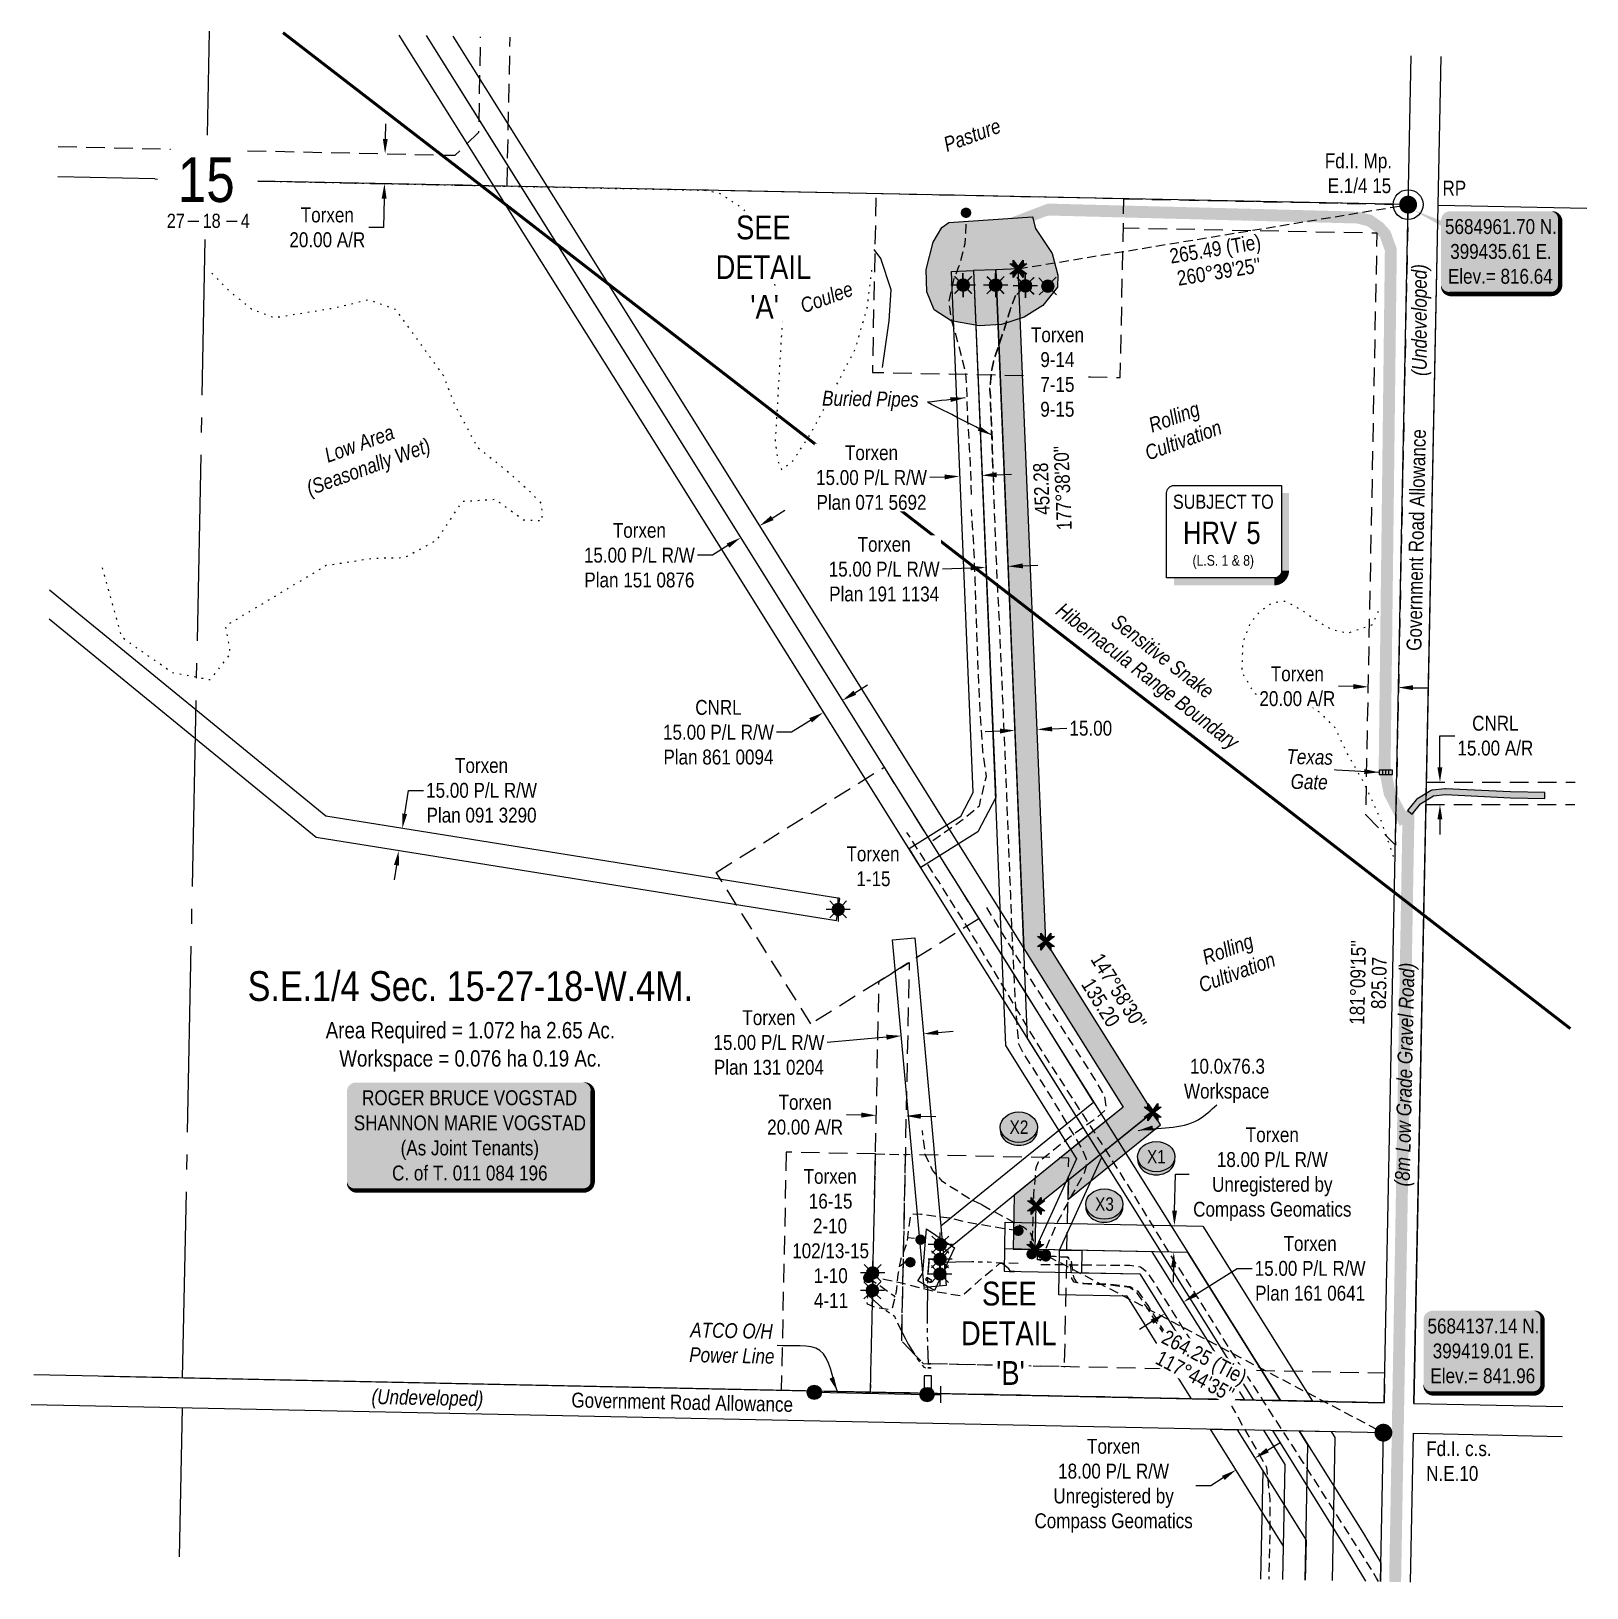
# Model space of a CAD drawing. Extents: x 396654 to 404551, y 5683949 to 5688644.
# Drawn here: x 398511 to 399556, y 5684033 to 5685078 of the extents above; entities that cross this region are included whole.
import ezdxf
from ezdxf.enums import TextEntityAlignment as Align

# ---------------------------------------------------------------- set-up
doc = ezdxf.new("R2010")
doc.units = 0
doc.header["$LTSCALE"] = 5
doc.header["$PDSIZE"] = 0.5
for name, pattern in [('DASHDOT2', [12.7, 6.35, -3.175, 0, -3.175]), ('foc-ACCESSROAD', [3.75, 2.5, -1.25]), ('foc-FLOWLINE', [3.75, 2.5, -1.25]), ('foc-QUARTERLINE', [33, 25, -3, 2, -3]), ('foc-TIELINE', [1.875, 1.25, -0.625]), ('foc-TOPO', [1, 0.2, -0.8]), ('foc-TRAV', [1.875, 1.25, -0.625]), ('POWERLINE5', [7.8, 2.4, -0.6, 0.6, -0.6, 0.6, -0.6, 2.4]), ('UG_PIPE', [1.875, 1.25, -0.625])]:
    doc.linetypes.add(name, pattern=pattern)
doc.layers.get('Defpoints').update_dxf_attribs({"color": 9})
for name, color, linetype in [('10', 1, 'Continuous'), ('35', 37, 'Continuous'), ('9', 3, 'Continuous'), ('AS-FENCE', 48, 'foc-FENCE'), ('AS-OWNER', 7, 'Continuous'), ('AS-PIPE-UG', 44, 'UG_PIPE'), ('AS-PIPE-UG-T', 44, 'Continuous'), ('AS-POWER', 104, 'foc-POWER'), ('AS-POWER-EXISTING', 72, 'POWERLINE5'), ('AS-POWER-EXISTING-T', 72, 'Continuous'), ('AS-ROADS', 254, 'Continuous'), ('AS-SYMBOL', 7, 'Continuous'), ('AS-WILDLIFE', 131, 'DASHDOT2'), ('C-AR', 13, 'foc-ACCESSROAD'), ('C-RW', 13, 'Continuous'), ('C-SYMBOL', 7, 'Continuous'), ('C-WS', 13, 'foc-ACCESSROAD'), ('C-WS-S', 13, 'Continuous'), ('CG-NOTES', 7, 'Continuous'), ('CTW', 7, 'Continuous'), ('DETAIL-T', 7, 'Continuous'), ('F-AR', 190, 'foc-ACCESSROAD'), ('F-EZE', 190, 'foc-FLOWLINE'), ('F-RW', 190, 'Continuous'), ('L-AREAREQUIRED', 7, 'Continuous'), ('L-BD', 7, 'Continuous'), ('L-BD1', 253, 'Continuous'), ('L-MON', 1, 'Continuous'), ('L-QSEC', 8, 'foc-QUARTERLINE'), ('L-ROAD-T', 7, 'Continuous'), ('L-SEC', 7, 'Continuous'), ('L-SECLBL', 7, 'Continuous'), ('L-TIE', 7, 'foc-TIELINE'), ('L-TIE-T', 7, 'Continuous'), ('P-CROSSINGS', 250, 'Continuous'), ('P-LTO', 14, 'Continuous'), ('P-PROPOSED', 10, 'Continuous'), ('P-PROPOSED-H', 21, 'Continuous'), ('P-TEMP-H', 41, 'Continuous'), ('P-TEMP_WORKSPACE', 46, 'Continuous'), ('P-TRAV', 4, 'foc-TRAV'), ('P-TXT', 4, 'Continuous'), ('T-GENERAL', 48, 'foc-TOPO'), ('T-SLOPE', 48, 'Continuous')]:
    doc.layers.add(name, color=color, linetype=linetype)
for name, color, linetype, lineweight in [('AS-GENERAL', 48, 'Continuous', 18), ('C-AR-T', 13, 'Continuous', 9), ('C-RW-T', 13, 'Continuous', 9), ('C-WS-T', 13, 'Continuous', 9), ('F-AR-T', 190, 'Continuous', 9), ('F-RW-T', 190, 'Continuous', 9), ('P-TEMP-T', 46, 'Continuous', 18), ('T-TEXT', 48, 'Continuous', 18)]:
    doc.layers.add(name, color=color, linetype=linetype, lineweight=lineweight)
doc.styles.add('100L', font='ARIALN.TTF', dxfattribs={"height": 11})
doc.styles.add('175L', font='ARIALN.TTF', dxfattribs={"height": 20})
doc.styles.add('240', font='ARIALN.TTF', dxfattribs={"height": 30})
doc.styles.add('80', font='ARIALN.TTF', dxfattribs={"height": 10})
doc.styles.add('80CG', font='ARIALN.TTF', dxfattribs={"height": 10})
doc.styles.add('80L', font='ARIALN.TTF', dxfattribs={"height": 10})
doc.styles.add('80LS', font='ARIALNI.TTF', dxfattribs={"height": 10})
doc.styles.add('Crossing', font='ARIALN.TTF', dxfattribs={"height": 10})
doc.styles.add('foc-LtypeFont', font='ARIALN.TTF', dxfattribs={"height": 7.35})
doc.styles.add('HRV', font='ARIALN.TTF', dxfattribs={"height": 3})
doc.styles.add('MtXpl_Arial_Narrow', font='ARIALNI.TTF')
doc.styles.add('SIMPLEX', font='ARIALN.TTF')
doc.linetypes.add('foc-FENCE', pattern='A,10,-1,["X",foc-LtypeFont,S=0.2,R=0,X=-0.625,Y=-0.75],-1.24', length=12.24)
doc.linetypes.add('foc-POWER', pattern='A,6,-1,["P",foc-LtypeFont,S=0.2,R=0,X=-0.625,Y=-0.75],-1.24,4', length=12.24)
doc.dimstyles.new('Compass 5 000', dxfattribs={"dimscale": 5, "dimtxt": 9, "dimasz": 2, "dimexe": 0.2, "dimexo": 0.0625, "dimgap": 0.5, "dimtad": 0, "dimtih": 1, "dimtoh": 1, "dimzin": 0, "dimdsep": 46, "dimtxsty": '80CG', "dimcen": 0.1, "dimse1": 1, "dimse2": 1, "dimclrd": 256, "dimclrt": 256, "dimaunit": 1, "dimadec": 4, "dimazin": 0, "dimtfac": 0.06, "dimtofl": 0, "dimtmove": 0, "dimatfit": 1, "dimfxl": 0.2, "dimtolj": 1, "dimtzin": 0, "dimlwd": -1, "dimarcsym": 0})

msp = doc.modelspace()

# ---------------------------------------------------------------- texts
at = {"layer": 'AS-POWER', "insert": (398952.948, 5684211.209), "char_height": 9.98775, "attachment_point": 1, "rotation": 358.854887, "style": '80L'}
msp.add_mtext_dynamic_manual_height_columns('\\pi0.68695;{\\fArial Narrow|b0|i1|c0|p34;ATCO O/H\\P\\pi0.2952;Power Line}', width=57.0491, gutter_width=50, heights=[0], dxfattribs=at)
at = {"layer": 'AS-WILDLIFE', "insert": (399264.816, 5684650.711), "char_height": 9.99592, "attachment_point": 5, "rotation": 322.267036, "style": '240'}
msp.add_mtext_dynamic_manual_height_columns('{\\fArial Narrow|b0|i1|c0|p34;Sensitive Snake\\PHibernacula Range Boundary}', width=151.02063, gutter_width=44.982, heights=[0], dxfattribs=at)
at = {"layer": 'C-WS-T', "insert": (399055.007, 5684530.773), "char_height": 10, "attachment_point": 1, "style": '80L'}
msp.add_mtext_dynamic_manual_height_columns('\\pi3.36849;Torxen\\P\\pi10.03971;1-15', width=41.30042, gutter_width=50, heights=[0], dxfattribs=at)
at = {"layer": 'DETAIL-T', "color": 3, "linetype": 'Continuous', "style": '80CG'}
for s, p in [('SEE', (399149.451, 5684222.555)), ('DETAIL', (399135.29, 5684195.899))]:
    msp.add_text(s, height=15.9935, dxfattribs=at).set_placement(p)
at = {"layer": 'L-BD1', "style": '80L'}
for s, height, rotation, p in [("177°38'20''", 9.99592, 92.3616, (399203.582, 5684771.509)), ('452.28', 9.9959, 92.3616, (399189.35, 5684770.922)), ("181°09'15''", 9.99592, 88.8468, (399401.766, 5684439.415)), ("147°58'30''", 9.99592, 302.0255, (399241.262, 5684433.53)), ('825.07', 9.9959, 88.8468, (399416.007, 5684439.128)), ('135.20', 9.9959, 302.0255, (399229.185, 5684425.976))]:
    msp.add_text(s, height=height, rotation=rotation, dxfattribs=at).set_placement(p, align=Align.MIDDLE)
at = {"layer": 'L-MON', "attachment_point": 1, "style": '80L'}
for s, insert, char_height in [('\\pi1.97255;Fd.I. Mp.\\P\\pi3.94309;E.1/4 15', (399377.658, 5684996.107), 9.99591), ('Fd.I. c.s.\\PN.E.10', (399447.767, 5684131.423), 9.9959)]:
    msp.add_mtext_dynamic_manual_height_columns(s, width=45.22225, gutter_width=50, heights=[0], dxfattribs=dict(at, insert=insert, char_height=char_height))
at = {"layer": 'L-ROAD-T', "style": '80L'}
msp.add_text('Government Road Allowance', height=9.99182, rotation=88.828806, dxfattribs=at).set_placement((399441.044, 5684736.554), align=Align.MIDDLE_CENTER)
at = {"layer": 'L-TIE-T', "style": '80L'}
for s, p in [('265.49 (Tie)', (399306.226, 5684930.789)), ("260°39'25''", (399308.538, 5684916.734))]:
    msp.add_text(s, height=9.99592, rotation=9.3432, dxfattribs=at).set_placement(p, align=Align.MIDDLE)
at = {"layer": 'T-TEXT', "attachment_point": 1, "style": '80L'}
for s, width, insert, char_height, rotation in [('{\\fArial Narrow|b0|i1|c0|p34;(Undeveloped)}', 163.0265, (399438.108, 5684846.69), 9.99182, 90), ('\\pi18.74237;{\\fArial Narrow|b0|i1|c0|p34;(8m Low Grade Gravel Road)}', 186.05287, (399426.264, 5684283.902), 9.99591, 88.768258), ('{\\fArial Narrow|b0|i1|c0|p34;(Undeveloped)}', 163.0265, (398739.535, 5684166.432), 9.99182, 358.81613)]:
    msp.add_mtext_dynamic_manual_height_columns(s, width=width, gutter_width=50, heights=[0], dxfattribs=dict(at, insert=insert, char_height=char_height, rotation=rotation))

# ---------------------------------------------------------------- blocks, each defined once
blk = doc.blocks.new('fdia')
at = {"color": 255, "const_width": 1}
blk.add_lwpolyline([(-0.5, 0, 1), (0.5, 0, 1)], format="xyb", close=True, dxfattribs=at)
blk = doc.blocks.new('Fdiaa')
blk.add_blockref('fdia', (0, 0))
blk = doc.blocks.new('fdib')
at = {"color": 1, "const_width": 1.6}
blk.add_lwpolyline([(-0.4, 0, 1), (0.4, 0, 1)], format="xyb", close=True, dxfattribs=at)
at = {"color": 1}
blk.add_circle((0, 0), 0.8, dxfattribs=at)
blk = doc.blocks.new('Fdibb')
blk.add_blockref('fdib', (0, 0))
blk = doc.blocks.new('fdicc')
for name in ['Fdibb', 'Fdiaa']:
    blk.add_blockref(name, (0, 0))
blk = doc.blocks.new('FDI')
blk.add_blockref('fdicc', (0, 0))
blk = doc.blocks.new('RISER')
h = blk.add_hatch(color=255)
h.dxf.hatch_style = 1
edge = h.paths.add_edge_path()
edge.add_arc((0, 0), 0.7, 0, 360)
blk.add_hatch(color=48).paths.add_polyline_path([(0.58, -0.15), (-0.58, -0.15, 0.774597)])
at = {"color": 48}
blk.add_line((-0.58, -0.15), (0.58, -0.15), dxfattribs=at)
blk.add_circle((0, 0), 0.6, dxfattribs=at)
blk = doc.blocks.new('GAS')
h = blk.add_hatch(color=255)
h.dxf.hatch_style = 1
edge = h.paths.add_edge_path()
edge.add_arc((0, 0), 0.9, 0, 360)
for p, q in [((-0.81, 0), (-1.62, 0)), ((-0.57, 0.57), (-1.14, 1.14)), ((0, 0.81), (0, 1.62)), ((0.57, 0.57), (1.14, 1.14)), ((1.62, 0), (0.81, 0)), ((-0.57, -0.57), (-1.14, -1.14)), ((0, -0.81), (0, -1.62)), ((1.14, -1.14), (0.57, -0.57))]:
    blk.add_line(p, q)
blk.add_circle((0, 0), 0.8)
blk = doc.blocks.new('POWERPOLE')
h = blk.add_hatch(color=255)
edge = h.paths.add_edge_path()
edge.add_arc((0, 0), 0.96, 0, 360)
at = {"linetype": 'Continuous'}
for p, q in [((0.68, -0.68), (-0.68, 0.68)), ((-0.68, -0.68), (0.68, 0.68))]:
    blk.add_line(p, q, dxfattribs=at)
blk.add_circle((0, 0), 0.96, dxfattribs=at)
blk = doc.blocks.new('*U414')
at = {"color": 72}
blk.add_line((0, -1.1), (0, 1.1), dxfattribs=at)
at = {"layer": 'AS-SYMBOL', "color": 72, "flags": 128}
blk.add_lwpolyline([(-1.85, 0), (0, 0)], dxfattribs=at)
blk = doc.blocks.new('*D363')
at = {"layer": 'C-RW', "transparency": 16777216}
for p, q in [((399120, 5684405.9), (399130, 5684406.8)), ((399085.2, 5684402.7), (399045.4, 5684399.1))]:
    blk.add_line(p, q, dxfattribs=at)
for points in [[(399085, 5684404.4), (399085.4, 5684401), (399095.2, 5684403.6)], [(399119.9, 5684407.5), (399120.2, 5684404.2), (399110.1, 5684404.9)]]:
    blk.add_solid(points, dxfattribs=at)
at = {"layer": 'Defpoints', "color": 0, "transparency": 16777216}
for p in [(399095.2, 5684403.6), (399114, 5684361.8), (399099.1, 5684360.5)]:
    blk.add_point(p, dxfattribs=at)
at = {"layer": 'C-RW', "transparency": 16777216, "insert": (399006.3, 5684399.1), "char_height": 10, "attachment_point": 5, "style": '80CG'}
blk.add_mtext('\\A1;Torxen\\P15.00 P/L R/W\\PPlan 131 0204', dxfattribs=at)
blk = doc.blocks.new('*D364')
at = {"layer": 'C-RW-T', "transparency": 16777216}
for p, q in [((398761.7, 5684552.7), (398764.2, 5684568.4)), ((398764.2, 5684568.4), (398774.2, 5684568.4)), ((398756.2, 5684518.2), (398754.6, 5684508.3))]:
    blk.add_line(p, q, dxfattribs=at)
for points in [[(398760, 5684553), (398763.3, 5684552.4), (398760.1, 5684542.8)], [(398754.5, 5684518.4), (398757.8, 5684517.9), (398757.7, 5684528)]]:
    blk.add_solid(points, dxfattribs=at)
at = {"layer": 'Defpoints', "color": 0, "transparency": 16777216}
for p in [(398850.3, 5684528.4), (398757.7, 5684528), (398847.9, 5684513.6)]:
    blk.add_point(p, dxfattribs=at)
at = {"layer": 'C-RW-T', "transparency": 16777216, "insert": (398813.3, 5684568.4), "char_height": 10, "attachment_point": 5, "style": '80CG'}
blk.add_mtext('\\A1;Torxen\\P15.00 P/L R/W\\PPlan 091 3290', dxfattribs=at)
blk = doc.blocks.new('*D365')
at = {"layer": 'C-RW-T', "transparency": 16777216}
for p, q in [((399159.2, 5684780.3), (399169.2, 5684780.7)), ((399124.3, 5684778.8), (399114.3, 5684778.4))]:
    blk.add_line(p, q, dxfattribs=at)
for points in [[(399124.2, 5684780.5), (399124.4, 5684777.2), (399134.3, 5684779.3)], [(399159.2, 5684782), (399159.3, 5684778.6), (399149.3, 5684779.9)]]:
    blk.add_solid(points, dxfattribs=at)
at = {"layer": 'Defpoints', "color": 0, "transparency": 16777216}
for p in [(399149.3, 5684779.9), (399135.8, 5684742.8), (399150.8, 5684743.4)]:
    blk.add_point(p, dxfattribs=at)
at = {"layer": 'C-RW-T', "transparency": 16777216, "insert": (399075.2, 5684778.4), "char_height": 10, "attachment_point": 5, "style": '80CG', "bg_fill": 3, "box_fill_scale": 1.1, "bg_fill_color": 256, "bg_fill_true_color": 13158600, "bg_fill_transparency": 0}
blk.add_mtext('\\A1;Torxen\\P15.00 P/L R/W\\PPlan 071 5692', dxfattribs=at)
blk = doc.blocks.new('*D366')
at = {"layer": 'C-RW-T', "transparency": 16777216}
for p, q in [((399141.9, 5684717.7), (399122.8, 5684716.9)), ((399176.8, 5684719.2), (399186.8, 5684719.6))]:
    blk.add_line(p, q, dxfattribs=at)
for points in [[(399141.8, 5684719.4), (399141.9, 5684716.1), (399151.8, 5684718.1)], [(399176.8, 5684720.8), (399176.9, 5684717.5), (399166.8, 5684718.8)]]:
    blk.add_solid(points, dxfattribs=at)
at = {"layer": 'Defpoints', "color": 0, "transparency": 16777216}
for p in [(399166.8, 5684718.8), (399154.6, 5684652.5), (399169.6, 5684653.1)]:
    blk.add_point(p, dxfattribs=at)
at = {"layer": 'C-RW-T', "transparency": 16777216, "insert": (399083.7, 5684716.9), "char_height": 10, "attachment_point": 5, "style": '80CG', "bg_fill": 3, "box_fill_scale": 1.1, "bg_fill_color": 256, "bg_fill_true_color": 13158600, "bg_fill_transparency": 0}
blk.add_mtext('\\A1;Torxen\\P15.00 P/L R/W\\PPlan 191 1134', dxfattribs=at)
blk = doc.blocks.new('*D367')
at = {"layer": 'C-RW-T', "transparency": 16777216}
for p, q in [((399293.3, 5684230.2), (399320.8, 5684247.4)), ((399320.8, 5684247.4), (399330.8, 5684247.4)), ((399263.6, 5684211.7), (399255.1, 5684206.4))]:
    blk.add_line(p, q, dxfattribs=at)
for points in [[(399292.4, 5684231.6), (399294.1, 5684228.8), (399284.8, 5684224.9)], [(399262.7, 5684213.1), (399264.5, 5684210.2), (399272.1, 5684217)]]:
    blk.add_solid(points, dxfattribs=at)
at = {"layer": 'Defpoints', "color": 0, "transparency": 16777216}
for p in [(399284.8, 5684224.9), (399293.9, 5684210.3), (399281.2, 5684202.3)]:
    blk.add_point(p, dxfattribs=at)
at = {"layer": 'C-RW-T', "transparency": 16777216, "insert": (399369.8, 5684247.4), "char_height": 10, "attachment_point": 5, "style": '80CG'}
blk.add_mtext('\\A1;Torxen\\P15.00 P/L R/W\\PPlan 161 0641', dxfattribs=at)
blk = doc.blocks.new('*D368')
at = {"layer": 'C-RW-T', "transparency": 16777216}
for p, q in [((399278.8, 5684286.2), (399279.3, 5684310.7)), ((399279.3, 5684310.7), (399289.3, 5684310.7)), ((399278, 5684248.2), (399277.8, 5684238.2))]:
    blk.add_line(p, q, dxfattribs=at)
for points in [[(399277.1, 5684286.2), (399280.4, 5684286.2), (399278.6, 5684276.2)], [(399276.4, 5684248.3), (399279.7, 5684248.2), (399278.2, 5684258.2)]]:
    blk.add_solid(points, dxfattribs=at)
at = {"layer": 'Defpoints', "color": 0, "transparency": 16777216}
for p in [(399236.2, 5684277.1), (399278.6, 5684276.2), (399235.9, 5684259.1)]:
    blk.add_point(p, dxfattribs=at)
at = {"layer": 'C-RW-T', "transparency": 16777216, "insert": (399344.4, 5684310.7), "char_height": 10, "attachment_point": 5, "style": '80CG', "bg_fill": 3, "box_fill_scale": 1.1, "bg_fill_color": 256, "bg_fill_true_color": 13158600, "bg_fill_transparency": 0}
blk.add_mtext('\\A1;Torxen\\P18.00 P/L R/W\\PUnregistered by\\PCompass Geomatics ', dxfattribs=at)
blk = doc.blocks.new('*D369')
at = {"layer": 'Defpoints', "color": 0, "transparency": 16777216}
for p in [(399055.5, 5684628.7), (399148, 5684480.9), (399135.3, 5684473)]:
    blk.add_point(p, dxfattribs=at)
at = {"layer": 'F-RW-T', "transparency": 16777216}
for p, q in [((399064, 5684634), (399072.5, 5684639.3)), ((399034.3, 5684615.4), (399021.5, 5684607.4)), ((399021.5, 5684607.4), (399011.5, 5684607.4))]:
    blk.add_line(p, q, dxfattribs=at)
for points in [[(399063.1, 5684635.4), (399064.9, 5684632.6), (399055.5, 5684628.7)], [(399033.4, 5684616.9), (399035.2, 5684614), (399042.8, 5684620.7)]]:
    blk.add_solid(points, dxfattribs=at)
at = {"layer": 'F-RW-T', "transparency": 16777216, "insert": (398972.4, 5684607.4), "char_height": 10, "attachment_point": 5, "style": '80CG', "bg_fill": 3, "box_fill_scale": 1.1, "bg_fill_color": 256, "bg_fill_true_color": 13158600, "bg_fill_transparency": 0}
blk.add_mtext('\\A1;CNRL\\P15.00 P/L R/W\\PPlan 861 0094', dxfattribs=at)
blk = doc.blocks.new('HRV')
blk.add_lwpolyline([(-35.1, 31.6), (37.2, 31.6), (37.2, -25.5, -0.414214), (32.2, -30.5), (-40.1, -30.5), (-40.1, 26.6, -0.414214)], format="xyb", close=True)
at = {"const_width": 5, "flags": 128}
blk.add_lwpolyline([(-35.1, -33), (32.2, -33, 0.414214), (39.7, -25.5), (39.7, 26.6)], format="xyb", dxfattribs=at)
at = {"style": '80L'}
blk.add_text('SUBJECT TO', height=9.5, dxfattribs=at).set_placement((-2, 13.1), align=Align.BOTTOM_CENTER)
blk.add_attdef('(N.W.1/4 00)', text='', height=7.12, dxfattribs=at).set_placement((-2, -24.4), align=Align.BOTTOM_CENTER)
at = {"layer": 'CTW', "color": 3, "style": 'HRV'}
blk.add_text('HRV', height=15, dxfattribs=at).set_placement((-10.9, -0.2), align=Align.MIDDLE_CENTER)
blk.add_attdef('0', text='', height=15, dxfattribs=at).set_placement((18.3, -0.2), align=Align.MIDDLE_CENTER)
blk = doc.blocks.new('*D373')
at = {"layer": 'C-AR-T', "transparency": 16777216}
for p, q in [((399068.3, 5684350.4), (399058.3, 5684350.6)), ((399108.3, 5684349.6), (399118.3, 5684349.4))]:
    blk.add_line(p, q, dxfattribs=at)
for points in [[(399068.4, 5684352.1), (399068.3, 5684348.7), (399078.3, 5684350.2)], [(399108.4, 5684351.3), (399108.3, 5684347.9), (399098.3, 5684349.8)]]:
    blk.add_solid(points, dxfattribs=at)
at = {"layer": 'Defpoints', "color": 0, "transparency": 16777216}
for p in [(399078.3, 5684350.2), (399076.6, 5684265), (399096.6, 5684264.6)]:
    blk.add_point(p, dxfattribs=at)
at = {"layer": 'C-AR-T', "transparency": 16777216, "insert": (399030.6, 5684350.6), "char_height": 10, "attachment_point": 5, "style": '80CG', "bg_fill": 3, "box_fill_scale": 1.1, "bg_fill_color": 256, "bg_fill_true_color": 13158600, "bg_fill_transparency": 0}
blk.add_mtext('\\A1;Torxen\\P20.00 A/R', dxfattribs=at)
blk = doc.blocks.new('*D374')
at = {"layer": 'C-AR-T', "transparency": 16777216}
for p, q in [((399398.9, 5684638.1), (399388.9, 5684638.3)), ((399438.9, 5684637.3), (399448.9, 5684637.2))]:
    blk.add_line(p, q, dxfattribs=at)
for points in [[(399398.9, 5684639.8), (399398.9, 5684636.5), (399408.9, 5684637.9)], [(399438.9, 5684639), (399438.8, 5684635.7), (399428.9, 5684637.5)]]:
    blk.add_solid(points, dxfattribs=at)
at = {"layer": 'Defpoints', "color": 0, "transparency": 16777216}
for p in [(399412.6, 5684831.1), (399432.6, 5684830.7), (399408.9, 5684637.9)]:
    blk.add_point(p, dxfattribs=at)
at = {"layer": 'C-AR-T', "transparency": 16777216, "insert": (399361.2, 5684638.3), "char_height": 10, "attachment_point": 5, "style": '80CG', "bg_fill": 3, "box_fill_scale": 1.1, "bg_fill_color": 256, "bg_fill_true_color": 13158600, "bg_fill_transparency": 0}
blk.add_mtext('\\A1;Torxen\\P20.00 A/R', dxfattribs=at)
blk = doc.blocks.new('*D375')
at = {"layer": 'Defpoints', "color": 0, "transparency": 16777216}
for p in [(399457, 5684573.9), (399468, 5684573.9), (399468, 5684558.9)]:
    blk.add_point(p, dxfattribs=at)
at = {"layer": 'F-AR-T', "transparency": 16777216}
for p, q in [((399457, 5684583.9), (399457, 5684605.1)), ((399457, 5684605.1), (399467, 5684605.1)), ((399457, 5684548.9), (399457, 5684538.9))]:
    blk.add_line(p, q, dxfattribs=at)
for points in [[(399455.3, 5684583.9), (399458.6, 5684583.9), (399457, 5684573.9)], [(399455.3, 5684548.9), (399458.6, 5684548.9), (399457, 5684558.9)]]:
    blk.add_solid(points, dxfattribs=at)
at = {"layer": 'F-AR-T', "transparency": 16777216, "insert": (399494.2, 5684605.1), "char_height": 10, "attachment_point": 5, "style": '80CG'}
blk.add_mtext('\\A1;CNRL\\P15.00 A/R', dxfattribs=at)
blk = doc.blocks.new('*U372')
h = blk.add_hatch(color=59)
edge = h.paths.add_edge_path()
edge.add_line((-76.5, -37), (76.5, -37))
edge.add_arc((76.5, -31), 6, 270, 360)
edge.add_line((82.5, -31), (82.5, 29.5))
edge.add_arc((76.5, 29.5), 6, 0, 90)
edge.add_line((76.5, 35.5), (-76.5, 35.5))
edge.add_arc((-76.5, 29.5), 6, 90, 180)
edge.add_line((-82.5, 29.5), (-82.5, -31))
edge.add_arc((-76.5, -31), 6, 180, 270)
at = {"color": 1, "flags": 128}
blk.add_lwpolyline([(-76.5, -37, 3, 3, 0), (76.5, -37, 3, 3, 0.414214), (82.5, -31, 3, 3, 0), (82.5, 29.5, 3, 0, 0.414214), (76.5, 35.5, 0, 0, 0), (-76.5, 35.5, 0, 0, 0.414214), (-82.5, 29.5, 0, 0, 0), (-82.5, -31, 0, 3, 0.414214)], format="xyseb", close=True, dxfattribs=at)
blk.add_lwpolyline([(-71.2, -31, 0, 7.5, 0), (0, 0, 0, 0, 0)], format="xyseb", dxfattribs=at)
at = {"color": 1, "style": '80'}
blk.add_attdef('ENTER_TEXT_001', (-36.3, -5), '', height=10, dxfattribs=at)
blk = doc.blocks.new('L-SECLBL')
at = {"layer": '9', "color": 7}
for p, q in [((-5.1, -27.8), (-12.3, -27.8)), ((20.7, -27.8), (13.5, -27.8))]:
    blk.add_line(p, q, dxfattribs=at)
at = {"layer": '10', "color": 2, "style": 'SIMPLEX'}
blk.add_attdef('SEC', text='', height=30, dxfattribs=at).set_placement((0, 0), align=Align.MIDDLE)
at = {"layer": '10', "color": 5, "style": '80L'}
blk.add_attdef('TWP', text='', height=9.5, dxfattribs=at).set_placement((-14.4, -27.4), align=Align.MIDDLE_RIGHT)
blk.add_attdef('RGE', text='', height=9.5, dxfattribs=at).set_placement((3.6, -27.4), align=Align.MIDDLE_CENTER)
blk.add_attdef('MER', text='', height=9.5, dxfattribs=at).set_placement((23.2, -27.4), align=Align.MIDDLE_LEFT)
blk = doc.blocks.new('*D376')
at = {"layer": 'C-AR-T', "transparency": 16777216}
for p, q in [((398748.7, 5685005.9), (398748.9, 5685015.9)), ((398747.9, 5684965.8), (398747.5, 5684946.4)), ((398747.5, 5684946.4), (398737.5, 5684946.4))]:
    blk.add_line(p, q, dxfattribs=at)
for points in [[(398747, 5685005.9), (398750.3, 5685005.8), (398748.5, 5684995.9)], [(398746.2, 5684965.8), (398749.5, 5684965.8), (398748.1, 5684975.8)]]:
    blk.add_solid(points, dxfattribs=at)
at = {"layer": 'Defpoints', "color": 0, "transparency": 16777216}
for p in [(398746.5, 5684995.9), (398746.1, 5684975.8), (398748.1, 5684975.8)]:
    blk.add_point(p, dxfattribs=at)
at = {"layer": 'C-AR-T', "transparency": 16777216, "insert": (398709.7, 5684946.4), "char_height": 10, "attachment_point": 5, "style": '80CG'}
blk.add_mtext('\\A1;Torxen\\P20.00 A/R', dxfattribs=at)
blk = doc.blocks.new('*D377')
at = {"layer": 'C-RW-T', "transparency": 16777216}
for p, q in [((399008.5, 5684751.3), (399017, 5684756.6)), ((398978.8, 5684732.8), (398968.4, 5684726.3)), ((398968.4, 5684726.3), (398958.4, 5684726.3))]:
    blk.add_line(p, q, dxfattribs=at)
for points in [[(399007.6, 5684752.8), (399009.4, 5684749.9), (399000, 5684746)], [(398977.9, 5684734.2), (398979.7, 5684731.4), (398987.3, 5684738.1)]]:
    blk.add_solid(points, dxfattribs=at)
at = {"layer": 'Defpoints', "color": 0, "transparency": 16777216}
for p in [(398978.5, 5684780.5), (398965.8, 5684772.5), (398987.3, 5684738.1)]:
    blk.add_point(p, dxfattribs=at)
at = {"layer": 'C-RW-T', "transparency": 16777216, "insert": (398919.3, 5684726.3), "char_height": 10, "attachment_point": 5, "style": '80CG'}
blk.add_mtext('\\A1;Torxen\\P15.00 P/L R/W\\PPlan 151 0876', dxfattribs=at)
blk = doc.blocks.new('TEMP')
h = blk.add_hatch(color=255)
h.dxf.hatch_style = 1
h.paths.add_polyline_path([(0, 0.25), (-0.67, 1.15), (-0.67, 0.67), (-1.15, 0.67), (-0.25, 0), (-1.15, -0.67), (-0.67, -0.67), (-0.67, -1.15), (0, -0.25), (0.67, -1.15), (0.67, -0.67), (1.15, -0.67), (0.25, 0), (1.15, 0.67), (0.67, 0.67), (0.67, 1.15)])
h.paths.add_polyline_path([(0.57, 0.85), (0.57, 0.57), (0.85, 0.57), (0.08, 0), (0.85, -0.57), (0.57, -0.57), (0.57, -0.85), (0, -0.08), (-0.57, -0.85), (-0.57, -0.57), (-0.85, -0.57), (-0.08, 0), (-0.85, 0.57), (-0.57, 0.57), (-0.57, 0.85), (0, 0.08)], flags=16)
h = blk.add_hatch(color=1)
h.dxf.hatch_style = 1
h.paths.add_polyline_path([(0, 0.08), (-0.57, 0.85), (-0.57, 0.57), (-0.85, 0.57), (-0.08, 0), (-0.85, -0.57), (-0.57, -0.57), (-0.57, -0.85), (0, -0.08), (0.57, -0.85), (0.57, -0.57), (0.85, -0.57), (0.08, 0), (0.85, 0.57), (0.57, 0.57), (0.57, 0.85)])
at = {"color": 1}
for p, q in [((-0.08, 0), (0.08, 0)), ((0, 0.08), (0, -0.08))]:
    blk.add_line(p, q, dxfattribs=at)
at = {"color": 255, "flags": 128}
blk.add_lwpolyline([(-0.25, 0), (-1.15, 0.67), (-0.67, 0.67), (-0.67, 1.15), (0, 0.25), (0.67, 1.15), (0.67, 0.67), (1.15, 0.67), (0.25, 0), (1.15, -0.67), (0.67, -0.67), (0.67, -1.15), (0, -0.25), (-0.67, -1.15), (-0.67, -0.67), (-1.15, -0.67)], close=True, dxfattribs=at)
at = {"color": 1, "flags": 128}
blk.add_lwpolyline([(-0.08, 0), (-0.85, 0.57), (-0.57, 0.57), (-0.57, 0.85), (0, 0.08), (0.57, 0.85), (0.57, 0.57), (0.85, 0.57), (0.08, 0), (0.85, -0.57), (0.57, -0.57), (0.57, -0.85), (0, -0.08), (-0.57, -0.85), (-0.57, -0.57), (-0.85, -0.57)], close=True, dxfattribs=at)
blk = doc.blocks.new('*D425')
at = {"layer": 'Defpoints', "color": 0, "transparency": 16777216}
for p in [(399169, 5684670.1), (399184, 5684670.7), (399186.5, 5684609.3)]:
    blk.add_point(p, dxfattribs=at)
at = {"layer": 'P-TXT', "transparency": 16777216}
for p, q in [((399161.5, 5684608.2), (399151.5, 5684607.8)), ((399196.5, 5684609.7), (399206.5, 5684610.1))]:
    blk.add_line(p, q, dxfattribs=at)
for points in [[(399161.5, 5684609.9), (399161.6, 5684606.6), (399171.5, 5684608.7)], [(399196.4, 5684611.3), (399196.6, 5684608), (399186.5, 5684609.3)]]:
    blk.add_solid(points, dxfattribs=at)
at = {"layer": 'P-TXT', "transparency": 16777216, "insert": (399222.5, 5684610.1), "char_height": 10, "attachment_point": 5, "style": '80CG'}
blk.add_mtext('\\A1;15.00', dxfattribs=at)
blk = doc.blocks.new('xing2')
h = blk.add_hatch(color=50)
h.dxf.hatch_style = 1
edge = h.paths.add_edge_path()
edge.add_ellipse((0, 0), major_axis=(-12.5, 0), ratio=0.816297, start_angle=0, end_angle=360)
h = blk.add_hatch(color=250)
h.dxf.hatch_style = 1
edge = h.paths.add_edge_path()
edge.add_ellipse((0, -2), major_axis=(-12.5, 0), ratio=0.816297, start_angle=0, end_angle=180)
edge.add_line((12.5, -2), (12.5, 0))
edge.add_ellipse((0, 0), major_axis=(-12.5, 0), ratio=0.816297, start_angle=0, end_angle=180, ccw=False)
edge.add_line((-12.5, 0), (-12.5, -2))
at = {"color": 250}
blk.add_ellipse((0, 0), major_axis=(-12.5, 0), ratio=0.816297, dxfattribs=at)
blk.add_ellipse((0, -2), major_axis=(-12.5, 0), ratio=0.816297, start_param=0, end_param=3.141593, dxfattribs=at)
at = {"color": 250, "style": 'Crossing'}
blk.add_attdef('CROSSING', text='', height=9, dxfattribs=at).set_placement((0.1, 0), align=Align.MIDDLE_CENTER)
at = {"color": 250, "style": 'Crossing', "flags": 1}
for tag, p in [('OWNER', (0.1, -12.5)), ('DESCRIPTION', (0.1, -25.8)), ('LOCATION', (0.1, -39.3)), ('DWG_REF', (0.1, -52.8))]:
    blk.add_attdef(tag, text='', height=9, dxfattribs=at).set_placement(p, align=Align.MIDDLE_CENTER)
blk = doc.blocks.new('*U426')
h = blk.add_hatch(color=254)
edge = h.paths.add_edge_path()
edge.add_line((-34, -28.5), (34, -28.5))
edge.add_arc((34, -22.5), 6, 270, 360)
edge.add_line((40, -22.5), (40, 21))
edge.add_arc((34, 21), 6, 0, 90)
edge.add_line((34, 27), (-34, 27))
edge.add_arc((-34, 21), 6, 90, 180)
edge.add_line((-40, 21), (-40, -22.5))
edge.add_arc((-34, -22.5), 6, 180, 270)
at = {"color": 1, "flags": 128}
blk.add_lwpolyline([(-34, -28.5, 3, 3, 0), (34, -28.5, 3, 3, 0.414214), (40, -22.5, 3, 3, 0), (40, 21, 3, 0, 0.414214), (34, 27, 0, 0, 0), (-34, 27, 0, 0, 0.414214), (-40, 21, 0, 0, 0), (-40, -22.5, 0, 3, 0.414214)], format="xyseb", close=True, dxfattribs=at)
blk.add_lwpolyline([(-25.4, 0, 0, 10, 0), (0, 0, 5, 5, 0)], format="xyseb", dxfattribs=at)
at = {"color": 1, "style": '80'}
blk.add_attdef('ENTER_TEXT_001', (-36.3, -5), '', height=10, dxfattribs=at)
blk = doc.blocks.new('*U427')
h = blk.add_hatch(color=254)
edge = h.paths.add_edge_path()
edge.add_line((-34, -28.5), (34, -28.5))
edge.add_arc((34, -22.5), 6, 270, 360)
edge.add_line((40, -22.5), (40, 21))
edge.add_arc((34, 21), 6, 0, 90)
edge.add_line((34, 27), (-34, 27))
edge.add_arc((-34, 21), 6, 90, 180)
edge.add_line((-40, 21), (-40, -22.5))
edge.add_arc((-34, -22.5), 6, 180, 270)
at = {"color": 1, "flags": 128}
blk.add_lwpolyline([(-58.6, 27.9, 0, 10, 0), (0, 0, 5, 5, 0)], format="xyseb", dxfattribs=at)
blk.add_lwpolyline([(-34, -28.5, 3, 3, 0), (34, -28.5, 3, 3, 0.414214), (40, -22.5, 3, 3, 0), (40, 21, 3, 0, 0.414214), (34, 27, 0, 0, 0), (-34, 27, 0, 0, 0.414214), (-40, 21, 0, 0, 0), (-40, -22.5, 0, 3, 0.414214)], format="xyseb", close=True, dxfattribs=at)
at = {"color": 1, "style": '80'}
blk.add_attdef('ENTER_TEXT_001', (-36.3, -5), '', height=10, dxfattribs=at)
blk = doc.blocks.new('*U436')
at = {"layer": '35', "color": 3}
blk.add_circle((0, 0), 10, dxfattribs=at)
at = {"layer": '35', "color": 3, "style": '80'}
blk.add_attdef('RP_001', (23.1, 6.1), '', height=10, dxfattribs=at)
blk = doc.blocks.new('*D513')
at = {"layer": 'C-RW-T', "transparency": 16777216}
for p, q in [((399341.2, 5684125.3), (399349.6, 5684130.6)), ((399303, 5684101.5), (399293, 5684101.5)), ((399311.5, 5684106.8), (399303, 5684101.5))]:
    blk.add_line(p, q, dxfattribs=at)
at = {"layer": 'C-RW-T', "linetype": 'Continuous', "transparency": 16777216}
for points in [[(399340.3, 5684126.8), (399342, 5684123.9), (399332.7, 5684120)], [(399310.6, 5684108.2), (399312.4, 5684105.4), (399320, 5684112.1)]]:
    blk.add_solid(points, dxfattribs=at)
at = {"layer": 'Defpoints', "color": 0, "linetype": 'Continuous', "transparency": 16777216}
for p in [(399314.3, 5684121.1), (399327, 5684129.1), (399320, 5684112.1)]:
    blk.add_point(p, dxfattribs=at)
at = {"layer": 'C-RW-T', "linetype": 'Continuous', "transparency": 16777216, "insert": (399237.8, 5684101.5), "char_height": 10, "attachment_point": 5, "style": '80CG'}
blk.add_mtext('\\A1;Torxen\\P18.00 P/L R/W\\PUnregistered by\\PCompass Geomatics ', dxfattribs=at)
blk = doc.blocks.new('WC')
at = {"layer": 'L-MON'}
h = blk.add_hatch(color=255, dxfattribs=at)
h.dxf.hatch_style = 1
edge = h.paths.add_edge_path()
edge.add_arc((0, 0), 0.9, 0, 360)
at = {"layer": 'L-MON', "color": 240, "flags": 128}
for points in [[(-0.62, 0.5), (-1.23, 1.12)], [(0.52, 0.61), (1.13, 1.21)], [(-1.18, -1.18), (-0.56, -0.57)], [(1.16, -1.18), (0.56, -0.57)]]:
    blk.add_lwpolyline(points, dxfattribs=at)
at = {"layer": 'L-MON', "color": 240}
for radius in [0.8, 0.373]:
    blk.add_circle((0, 0), radius, dxfattribs=at)

# ---------------------------------------------------------------- dimensions: what is measured, and where the dimension line sits
at = {"layer": 'C-AR-T'}
dim = msp.add_linear_dim(base=(398748.06, 5684975.808), p1=(398746.486, 5684995.923), p2=(398746.077, 5684975.849), angle=268.831899, text='Torxen\\P20.00 A/R', dimstyle='Compass 5 000', dxfattribs=at)
dim.commit()
dim.dimension.update_dxf_attribs({"geometry": '*D376', "text_midpoint": (398709.726, 5684946.421), "dimtype": 161})
at = {"layer": 'C-RW'}
dim = msp.add_linear_dim(base=(399095.159, 5684403.596), p1=(399113.996, 5684361.826), p2=(399099.067, 5684360.473), angle=185.17763, text='Torxen\\P15.00 P/L R/W\\PPlan 131 0204', dimstyle='Compass 5 000', dxfattribs=at)
dim.commit()
dim.dimension.update_dxf_attribs({"geometry": '*D363', "text_midpoint": (399006.314, 5684399.087), "dimtype": 161})
at = {"layer": 'C-RW-T'}
for base, p1, p2, angle, text, picture, middle in [((398987.292, 5684738.103), (398978.508, 5684780.458), (398965.791, 5684772.513), 211.998387, 'Torxen\\P15.00 P/L R/W\\PPlan 151 0876', '*D377', (398919.268, 5684726.268)), ((398757.743, 5684528.027), (398850.315, 5684528.415), (398847.948, 5684513.608), 260.918371, 'Torxen\\P15.00 P/L R/W\\PPlan 091 3290', '*D364', (398813.272, 5684568.36))]:
    dim = msp.add_linear_dim(base=base, p1=p1, p2=p2, angle=angle, text=text, dimstyle='Compass 5 000', dxfattribs=at)
    dim.commit()
    dim.dimension.update_dxf_attribs({"geometry": picture, "text_midpoint": middle, "dimtype": 161})
at = {"layer": 'F-AR-T'}
dim = msp.add_linear_dim(base=(399456.966, 5684573.874), p1=(399468.026, 5684558.88), p2=(399468.026, 5684573.874), angle=90, text='CNRL\\P15.00 A/R', dimstyle='Compass 5 000', dxfattribs=at)
dim.commit()
dim.dimension.update_dxf_attribs({"geometry": '*D375', "text_midpoint": (399494.247, 5684605.071), "dimtype": 161})

# ---------------------------------------------------------------- hatches: boundary and pattern name
at = {"layer": 'AS-ROADS'}
h = msp.add_hatch(color=256, dxfattribs=at)
h.dxf.hatch_style = 1
edge = h.paths.add_edge_path()
edge.add_line((399430.044, 5684544.602), (399419.631, 5684564.675))
edge.add_arc((399423.182, 5684566.517), 4, 191.10925, 207.418053, ccw=False)
edge.add_line((399419.257, 5684565.747), (399415.919, 5684582.745))
edge.add_arc((399419.844, 5684583.516), 4, 179.315784, 191.10925, ccw=False)
edge.add_line((399415.844, 5684583.564), (399419.991, 5684930.767))
edge.add_line((399419.991, 5684930.767), (399416.685, 5684939.856))
edge.add_line((399416.685, 5684939.856), (399413.364, 5684943.495))
edge.add_line((399413.364, 5684943.495), (399408.024, 5684947.279))
edge.add_line((399408.024, 5684947.279), (399401.049, 5684949.057))
edge.add_line((399401.049, 5684949.057), (399193.744, 5684954.403))
edge.add_line((399193.744, 5684954.403), (399165.433, 5684943.583))
edge.add_line((399165.433, 5684943.583), (399165.186, 5684951.579))
edge.add_line((399165.186, 5684951.579), (399193.61, 5684962.403))
edge.add_arc((399193.733, 5684958.405), 4, 88.522766, 91.771033, ccw=False)
edge.add_line((399193.836, 5684962.403), (399401.705, 5684957.043))
edge.add_arc((399401.601, 5684953.044), 4, 75.703538, 88.522766, ccw=False)
edge.add_line((399402.589, 5684956.92), (399410.719, 5684954.848))
edge.add_arc((399409.732, 5684950.972), 4, 54.67602, 75.703538, ccw=False)
edge.add_line((399412.044, 5684954.236), (399418.341, 5684949.773))
edge.add_arc((399416.029, 5684946.51), 4, 42.381295, 54.67602, ccw=False)
edge.add_line((399418.983, 5684949.206), (399423.128, 5684944.664))
edge.add_arc((399420.173, 5684941.968), 4, 19.988142, 42.381295, ccw=False)
edge.add_line((399423.932, 5684943.335), (399427.758, 5684932.816))
edge.add_arc((399423.999, 5684931.449), 4, -0.684216, 19.988142, ccw=False)
edge.add_line((399427.999, 5684931.401), (399423.849, 5684583.881))
edge.add_line((399423.849, 5684583.881), (399426.996, 5684567.851))
edge.add_line((399426.996, 5684567.851), (399437.146, 5684548.286))
edge.add_line((399437.146, 5684548.286), (399430.044, 5684544.602))
h = msp.add_hatch(color=256, dxfattribs=at)
h.dxf.hatch_style = 1
h.paths.add_polyline_path([(399183.418, 5684953.557), (399185.368, 5684945.701), (399196.525, 5684928.963), (399200.431, 5684914.331), (399200.049, 5684906.287), (399190.326, 5684893.963), (399177.759, 5684886.039), (399162.534, 5684881.269), (399147.556, 5684880.392), (399128.716, 5684883.763), (399117.239, 5684891.103), (399112.39, 5684903.157), (399111.888, 5684918.086), (399116.587, 5684936.5), (399122.473, 5684946.413), (399127.2, 5684949.786)])
h = msp.add_hatch(color=256, dxfattribs=at)
h.dxf.hatch_style = 1
edge = h.paths.add_edge_path()
edge.add_line((399438.406, 5684552.418), (399443.851, 5684559.317))
edge.add_line((399443.851, 5684559.317), (399452.737, 5684564.722))
edge.add_line((399452.737, 5684564.722), (399460.599, 5684565.537))
edge.add_line((399460.599, 5684565.537), (399504.305, 5684563.403))
edge.add_arc((399504.403, 5684565.4), 2, 267.204005, 269.005697)
edge.add_line((399504.368, 5684563.401), (399527.358, 5684563.002))
edge.add_line((399527.358, 5684563.002), (399527.427, 5684567.001))
edge.add_line((399527.427, 5684567.001), (399504.469, 5684567.399))
edge.add_line((399504.469, 5684567.399), (399460.642, 5684569.54))
edge.add_arc((399460.544, 5684567.542), 2, 87.204005, 95.922958)
edge.add_line((399460.338, 5684569.532), (399451.876, 5684568.654))
edge.add_arc((399452.083, 5684566.664), 2, 95.922958, 121.306579)
edge.add_line((399451.044, 5684568.373), (399441.465, 5684562.548))
edge.add_arc((399442.504, 5684560.839), 2, 121.306579, 141.722884)
edge.add_line((399440.934, 5684562.078), (399435.266, 5684554.896))
edge.add_line((399435.266, 5684554.896), (399438.406, 5684552.418))
at = {"layer": 'P-PROPOSED-H'}
h = msp.add_hatch(color=256, dxfattribs=at)
h.dxf.hatch_style = 1
h.paths.add_polyline_path([(399158.774, 5684918), (399177.567, 5684462.32), (399244.278, 5684355.666), (399170.978, 5684296.664), (399170.236, 5684260.389), (399185.227, 5684260.095), (399185.826, 5684289.368), (399264.048, 5684352.332), (399192.384, 5684466.905), (399173.755, 5684918.618)])
at = {"layer": 'P-TEMP-H'}
h = msp.add_hatch(color=256, dxfattribs=at)
h.dxf.hatch_style = 1
h.paths.add_polyline_path([(399207.159, 5684293.708), (399269.387, 5684343.797), (399264.048, 5684352.332), (399207.426, 5684306.754)])

# ---------------------------------------------------------------- linework, layer by layer
at = {"layer": 'AS-FENCE', "flags": 128}
msp.add_lwpolyline([(399106.232, 5684239.09), (399109.565, 5684244.24), (399112.039, 5684274.101), (399130.899, 5684261.319), (399117.432, 5684232.711)], close=True, dxfattribs=at)
at = {"layer": 'AS-GENERAL', "flags": 128}
for points in [[(399186.916, 5684259.287), (399189.505, 5684259.23), (399189.325, 5684253.22), (399186.737, 5684253.283)], [(399112.402, 5684241.406), (399111.496, 5684239.962), (399114.721, 5684238.011), (399115.63, 5684239.373)]]:
    msp.add_lwpolyline(points, close=True, dxfattribs=at)
at = {"layer": 'AS-PIPE-UG', "flags": 128}
for points in [[(399138.635, 5684948.531), (399137.922, 5684935.443), (399134.964, 5684923.573), (399133.249, 5684918.768), (399130.57, 5684912.028), (399127.199, 5684896.972), (399127.508, 5684892.964), (399128.949, 5684883.972), (399133.576, 5684867.485), (399138.191, 5684849.138), (399138.907, 5684840.529), (399139.778, 5684816.315), (399141.456, 5684787.73), (399142.272, 5684765.476)], [(399138.635, 5684948.531), (399137.922, 5684935.443), (399134.964, 5684923.573), (399133.249, 5684918.768), (399130.57, 5684912.028), (399127.199, 5684896.972), (399127.508, 5684892.964), (399128.949, 5684883.972), (399133.576, 5684867.485), (399138.191, 5684849.138), (399138.907, 5684840.529), (399139.778, 5684816.315), (399141.456, 5684787.73), (399142.272, 5684765.476)], [(399171.886, 5684900.714), (399167.771, 5684889.471), (399163.931, 5684876.9), (399157.558, 5684858.095), (399155.612, 5684848.791), (399154.684, 5684837.684), (399155.023, 5684832.869), (399155.549, 5684819.652), (399156.31, 5684798.343), (399157.13, 5684774.156)], [(399116.407, 5684534.719), (399137.644, 5684549.671), (399147.63, 5684558.019), (399152.361, 5684577.831), (399149.991, 5684594.489), (399148.128, 5684621.82), (399146.619, 5684657.009), (399145.673, 5684682.56), (399144.895, 5684709.607), (399143.958, 5684732.017), (399142.415, 5684756.947)], [(399182.707, 5684257.023), (399183.742, 5684278.911), (399184.252, 5684297.039), (399185.763, 5684315.213), (399187.373, 5684318.948), (399210.21, 5684337.265), (399227.124, 5684349.134), (399232.244, 5684353.803), (399232.828, 5684355.967), (399231.928, 5684363.063), (399225.41, 5684374.3), (399210.319, 5684397.791), (399196.659, 5684418.976), (399183.571, 5684439.4), (399168.219, 5684464.079), (399152.444, 5684490.051)], [(399149.435, 5684290.109), (399141.442, 5684293.945), (399126.59, 5684303.314), (399122.909, 5684305.906), (399116.148, 5684313.329), (399111.428, 5684323.531), (399109.373, 5684340.109)], [(399173.793, 5684272.713), (399165.478, 5684273.929), (399152.917, 5684276.016), (399139.057, 5684278.327), (399128.33, 5684281.197), (399121.689, 5684281.92), (399108.382, 5684283.67), (399102.139, 5684283.808), (399101.279, 5684282.761), (399100.01, 5684273.256), (399098.756, 5684263.665), (399094.803, 5684253.975), (399092.923, 5684243.341), (399091.851, 5684232.043), (399089.024, 5684220.447), (399087.556, 5684219.559), (399077.465, 5684221.348), (399072.567, 5684223.399), (399072.014, 5684225.068), (399072.947, 5684229.156)], [(399104.168, 5684267.472), (399099.334, 5684268.004)], [(399073.665, 5684242.239), (399084.553, 5684240.108), (399094.38, 5684237.963), (399108.902, 5684234.275), (399118.877, 5684231.81), (399135.507, 5684229.099), (399136.869, 5684229.858), (399140.811, 5684233.289), (399151.301, 5684242.609), (399161.243, 5684250.654), (399165.473, 5684251.282), (399175.21, 5684250.929)], [(399094.39, 5684249.13), (399098.056, 5684251.927), (399096.325, 5684250.76)], [(399272.223, 5684202.549), (399259.647, 5684222.127), (399252.82, 5684231.951), (399248.554, 5684234.598), (399234.489, 5684236.238), (399217.491, 5684236.992), (399211.291, 5684238.106), (399209.835, 5684240.69), (399208.726, 5684252.902), (399207.57, 5684254.108), (399206.492, 5684254.905), (399192.281, 5684255.484)], [(399192.286, 5684255.973), (399206.931, 5684255.284), (399208.319, 5684254.425), (399209.142, 5684253.186), (399210.98, 5684240.989), (399212.572, 5684238.467), (399213.606, 5684238.093), (399217.749, 5684237.645), (399234.555, 5684236.918), (399248.764, 5684235.325), (399254.161, 5684232.114), (399260.726, 5684222.508), (399273.374, 5684202.455)], [(399073.077, 5684241.081), (399081.445, 5684235.54), (399090.219, 5684229.223), (399090.916, 5684228.234)]]:
    msp.add_lwpolyline(points, dxfattribs=at)
at = {"layer": 'AS-PIPE-UG', "color": 44, "linetype": 'UG_PIPE', "flags": 128}
for points in [[(399188.74, 5684252.475), (399200.35, 5684278.937), (399218.182, 5684311.698), (399219.578, 5684316.04), (399219.607, 5684320.688), (399216.282, 5684328.692), (399196.264, 5684361.925), (399186.262, 5684377.917), (399176.617, 5684393.032), (399174.204, 5684398.02), (399172.492, 5684417.231), (399171.366, 5684436.142), (399169.391, 5684477.837), (399168.676, 5684498.726), (399167.411, 5684530.774), (399166.154, 5684564.814), (399164.954, 5684592.927), (399163.815, 5684619.99), (399162.429, 5684651.423), (399161.216, 5684680.57), (399159.775, 5684708.058), (399158.897, 5684729.188), (399157.783, 5684757.721), (399157.13, 5684774.156), (399156.31, 5684798.343), (399155.549, 5684819.652), (399155.023, 5684832.869), (399154.684, 5684837.684), (399155.612, 5684848.791), (399157.558, 5684858.095), (399163.931, 5684876.9), (399167.771, 5684889.471), (399171.886, 5684900.714)], [(399415.806, 5684037.18), (399414.45, 5684039.417), (399402.12, 5684059.45), (399386.015, 5684084.511), (399365.615, 5684116.568), (399346.273, 5684146.266), (399338.048, 5684159.05), (399332.425, 5684167.874), (399325.646, 5684178.228), (399315.976, 5684193.135), (399310.806, 5684201.515), (399294.158, 5684228.238), (399279.657, 5684250.976), (399263.259, 5684277.541), (399249.131, 5684300.735), (399229.476, 5684331.897), (399200.435, 5684376.762), (399186.032, 5684399.292), (399160.874, 5684441.37), (399141.533, 5684473.706), (399120.333, 5684507.163), (399099.022, 5684540.054)], [(399149.435, 5684290.109), (399170.908, 5684278.332), (399177.255, 5684275.257), (399181.704, 5684272.066), (399184.683, 5684263.594), (399184.661, 5684258.602)], [(399188.89, 5684250.096), (399224.639, 5684249.833), (399248.636, 5684249.517), (399255.803, 5684248.595), (399259.671, 5684245.665), (399264.204, 5684239.139), (399276.232, 5684220.245), (399285.672, 5684205.195), (399314.219, 5684159.742), (399340.565, 5684113.878), (399342.652, 5684091.968), (399342.731, 5684069.157), (399342.033, 5684038.704)]]:
    msp.add_lwpolyline(points, dxfattribs=at)
at = {"layer": 'AS-POWER', "flags": 128}
msp.add_lwpolyline([(399036.747, 5684164.273), (399112.49, 5684162.759)], dxfattribs=at)
at = {"layer": 'AS-POWER-EXISTING', "const_width": 1, "flags": 128}
for points in [[(399113.098, 5684243.836), (399113.919, 5684253.562)], [(399167.803, 5684245.384), (399171.285, 5684245.402)]]:
    msp.add_lwpolyline(points, dxfattribs=at)
at = {"layer": 'AS-POWER-EXISTING', "flags": 128}
for points in [[(399168.458, 5684245.361), (399167.385, 5684247.134), (399162.839, 5684250.918), (399153.65, 5684251.594), (399142.554, 5684251.834), (399126.709, 5684251.386), (399113.919, 5684253.562)], [(399113.411, 5684183.363), (399112.938, 5684197.951), (399112.829, 5684214.324), (399112.935, 5684228.95), (399113.057, 5684238.766), (399113.098, 5684243.836)], [(399073.357, 5684229.085), (399082.026, 5684221.198), (399090.628, 5684215.469), (399093.139, 5684209.711), (399099.845, 5684196.506), (399106.132, 5684186.41), (399110.374, 5684181.18), (399112.568, 5684180.084), (399113.443, 5684180.686)]]:
    msp.add_lwpolyline(points, dxfattribs=at)
at = {"layer": 'AS-POWER-EXISTING-T', "const_width": 1, "flags": 128}
for points in [[(399112.864, 5684183.323), (399115.236, 5684183.448)], [(399115.285, 5684180.63), (399112.888, 5684180.674)]]:
    msp.add_lwpolyline(points, dxfattribs=at)
at = {"layer": 'AS-ROADS', "flags": 128}
msp.add_lwpolyline([(399183.418, 5684953.557), (399185.368, 5684945.701), (399196.525, 5684928.963), (399200.431, 5684914.331), (399200.049, 5684906.287), (399190.326, 5684893.963), (399177.759, 5684886.039), (399162.534, 5684881.269), (399147.556, 5684880.392), (399128.716, 5684883.763), (399117.239, 5684891.103), (399112.39, 5684903.157), (399111.888, 5684918.086), (399116.587, 5684936.5), (399122.473, 5684946.413), (399127.2, 5684949.786)], close=True, dxfattribs=at)
msp.add_lwpolyline([(399438.406, 5684552.418), (399443.851, 5684559.317), (399452.737, 5684564.722), (399460.599, 5684565.537), (399504.305, 5684563.403, 0.00786152), (399504.368, 5684563.401), (399527.358, 5684563.002), (399527.427, 5684567.001), (399504.469, 5684567.399), (399460.642, 5684569.54, 0.03806197), (399460.338, 5684569.532), (399451.876, 5684568.654, 0.11121206), (399451.044, 5684568.373), (399441.465, 5684562.548, 0.08931933), (399440.934, 5684562.078), (399435.266, 5684554.896)], format="xyb", close=True, dxfattribs=at)
at = {"layer": 'AS-ROADS', "const_width": 7.997, "flags": 128}
msp.add_lwpolyline([(399426.891, 5684036.951), (399435.88, 5684554.472)], dxfattribs=at)
at = {"layer": 'C-AR', "flags": 128}
for points in [[(398656.108, 5684997.91), (398795.486, 5684994.845), (398811.473, 5685010.276), (398812.672, 5685074.467)], [(398830.402, 5684974.129), (398832.502, 5685074.06)], [(398529.037, 5685000.704), (398604.318, 5684999.049)], [(398593.875, 5684978.952), (398595.728, 5684978.914)], [(398663.801, 5684977.526), (398830.402, 5684974.129)], [(399244.742, 5684965.6), (399435.613, 5684961.701), (399427.423, 5684551.37), (399427.028, 5684531.59), (399407.216, 5684551.979), (399414.799, 5684942.492), (399244.338, 5684945.86)]]:
    msp.add_lwpolyline(points, dxfattribs=at)
msp.add_lwpolyline([(399419.414, 5684157.251), (399330.095, 5684159.097), (399074.568, 5684164.377), (399080.271, 5684440.243), (399100.53, 5684452.928), (399095.279, 5684198.945), (399109.962, 5684183.642), (399330.534, 5684179.084), (399419.817, 5684177.239)], close=True, dxfattribs=at)
at = {"layer": 'C-RW', "flags": 128}
for points in [[(399100.448, 5684529.416), (399135.139, 5684551.152), (399143.466, 5684566.953), (399128.818, 5684916.755), (399143.793, 5684917.382), (399158.607, 5684563.54), (399146.517, 5684540.59), (399108.407, 5684516.712)], [(399110.468, 5684234.65), (399089.318, 5684468.059), (399104.248, 5684469.411), (399125.398, 5684235.998)], [(399349.785, 5684158.679), (399287.633, 5684258.04), (399164.638, 5684260.501), (399164.998, 5684278.49), (399297.726, 5684275.834), (399371.286, 5684158.235)], [(399290.122, 5684159.819), (399246.925, 5684228.89), (399200.922, 5684229.785), (399201.516, 5684259.777), (399216.507, 5684259.48), (399216.21, 5684244.484), (399255.333, 5684243.723), (399308.033, 5684159.458)]]:
    msp.add_lwpolyline(points, close=True, dxfattribs=at)
at = {"layer": 'C-RW'}
msp.add_lwpolyline([(399201.547, 5684259.774), (399229.864, 5684322.16), (399220.636, 5684336.914), (399180.063, 5684401.779), (399177.566, 5684462.323), (399173.203, 5684568.13), (399158.774, 5684918), (399143.793, 5684917.382), (399158.222, 5684567.512), (399162.585, 5684461.705), (399165.246, 5684397.194), (399207.924, 5684328.963), (399212.886, 5684321.03), (399185.227, 5684260.095)], dxfattribs=at)
at = {"layer": 'C-RW', "flags": 128}
for points in [[(398522.814, 5684683.696), (398702.264, 5684536.895), (399051.627, 5684481.051), (399053.993, 5684495.858), (398708.629, 5684551.062), (398523.179, 5684702.801)], [(399325.944, 5684159.096), (399263.744, 5684258.551), (399164.599, 5684260.5), (399164.304, 5684245.509), (399255.335, 5684243.72), (399308.033, 5684159.458)], [(399351.541, 5684038.508), (399351.987, 5684060.904), (399302.811, 5684139.531), (399302.811, 5684139.531), (399320.723, 5684139.167), (399367.067, 5684065.069), (399366.532, 5684038.198)], [(399320.723, 5684139.167), (399338, 5684111.543), (399336.549, 5684038.818)], [(399351.54, 5684038.508), (399353.08, 5684115.708), (399338.64, 5684138.797)], [(399366.533, 5684038.198), (399368.345, 5684129.002), (399362.529, 5684138.303), (399384.033, 5684137.857), (399386.441, 5684134.005), (399384.52, 5684037.826)]]:
    msp.add_lwpolyline(points, dxfattribs=at)
at = {"layer": 'C-WS', "flags": 128}
for points in [[(399244.288, 5684965.609), (399078.227, 5684969.037), (399075.772, 5684849.085), (399222.296, 5684846.093), (399242.287, 5684845.673), (399244.742, 5684965.6), (399244.288, 5684965.609)], [(399242.962, 5684965.636), (399224.78, 5684966.004)], [(399097.862, 5684323.87), (399095.279, 5684198.945), (399109.96, 5684183.644), (399204.865, 5684181.674), (399204.865, 5684181.674), (399207.729, 5684321.538), (399207.729, 5684321.538), (399097.862, 5684323.87)]]:
    msp.add_lwpolyline(points, dxfattribs=at)
at = {"layer": 'C-WS'}
msp.add_lwpolyline([(399080.152, 5684440.168), (399034.561, 5684411.622), (398970.878, 5684513.33), (399083.604, 5684583.912), (399147.287, 5684482.204), (399080.152, 5684440.168)], dxfattribs=at)
msp.add_lwpolyline([(399014.604, 5684165.619), (399074.568, 5684164.379), (399074.981, 5684184.367), (399077.874, 5684324.283), (399017.91, 5684325.523)], close=True, dxfattribs=at)
at = {"layer": 'F-AR', "flags": 128}
for points in [[(399447.759, 5684573.874), (399547.907, 5684573.874)], [(399447.468, 5684558.88), (399547.605, 5684558.88)]]:
    msp.add_lwpolyline(points, dxfattribs=at)
at = {"layer": 'F-EZE', "linetype": 'ByBlock', "flags": 128}
msp.add_lwpolyline([(399115.492, 5684163.348), (399115.492, 5684175.348), (399110.492, 5684175.348), (399110.492, 5684163.348)], dxfattribs=at)
at = {"layer": 'F-RW', "flags": 128}
for points in [[(398775.99, 5685075.219), (398839.349, 5684974.036), (398938.79, 5684815.726), (399120.816, 5684524.405), (399349.785, 5684158.679), (399331.875, 5684159.05), (398926.079, 5684807.774), (398758.068, 5685075.587)], [(399339.992, 5684174.228), (399349.785, 5684158.679), (399349.785, 5684158.679)], [(399407.24, 5684037.357), (399392.976, 5684061.254), (399344.638, 5684138.635), (399362.529, 5684138.303), (399405.615, 5684069.398), (399417.263, 5684049.852), (399417.026, 5684037.155)]]:
    msp.add_lwpolyline(points, dxfattribs=at)
at = {"layer": 'L-QSEC', "flags": 128}
for points in [[(398629.166, 5685008.24), (398630.56, 5685078.202)], [(398593.893, 5684978.974), (398528.631, 5684980.314)], [(399435.613, 5684961.701), (398663.131, 5684977.554)], [(399455.729, 5684961.288), (399555.667, 5684959.237)], [(398612.546, 5684173.925), (398627.773, 5684938.282)], [(398612.152, 5684153.806), (398610.155, 5684053.867)]]:
    msp.add_lwpolyline(points, dxfattribs=at)
at = {"layer": 'L-SEC'}
msp.add_line((399439.671, 5684156.792), (399455.729, 5684961.299), dxfattribs=at)
at = {"layer": 'L-SEC', "flags": 128}
for points in [[(399435.613, 5684961.701), (399437.626, 5685061.648)], [(399455.721, 5684961.296), (399457.733, 5685061.243)], [(399419.414, 5684157.251), (399435.613, 5684961.701)], [(399439.53, 5684156.827), (399455.729, 5684961.296)], [(399419.425, 5684157.251), (398512.615, 5684175.99)], [(399419.009, 5684137.135), (398510.772, 5684155.904)], [(399439.53, 5684156.827), (399539.478, 5684154.762)], [(399417.01, 5684037.206), (399419.009, 5684137.135)], [(399437.125, 5684036.791), (399439.125, 5684136.733)], [(399439.125, 5684136.719), (399539.063, 5684134.654)]]:
    msp.add_lwpolyline(points, dxfattribs=at)
at = {"layer": 'L-TIE', "flags": 128}
msp.add_lwpolyline([(399173.755, 5684918.618), (399435.613, 5684961.701)], dxfattribs=at)
at = {"layer": 'P-LTO', "flags": 128}
msp.add_lwpolyline([(399366.533, 5684038.198), (399368.345, 5684129.002), (399362.529, 5684138.303), (399384.033, 5684137.857), (399386.441, 5684134.005), (399384.52, 5684037.826)], dxfattribs=at)
at = {"layer": 'P-PROPOSED', "flags": 128}
msp.add_lwpolyline([(399158.774, 5684918), (399177.567, 5684462.32), (399244.278, 5684355.666), (399170.978, 5684296.664), (399170.236, 5684260.389), (399185.227, 5684260.095), (399185.826, 5684289.368), (399264.048, 5684352.332), (399192.384, 5684466.905), (399173.755, 5684918.618)], close=True, dxfattribs=at)
at = {"layer": 'P-TEMP_WORKSPACE', "flags": 128}
msp.add_lwpolyline([(399207.159, 5684293.708), (399269.387, 5684343.797), (399264.048, 5684352.332), (399207.426, 5684306.754)], close=True, dxfattribs=at)
at = {"layer": 'P-TRAV', "flags": 128}
msp.add_lwpolyline([(399077.877, 5684324.286), (399097.862, 5684323.87)], dxfattribs=at)
at = {"layer": 'T-GENERAL', "flags": 128}
for points in [[(398663.143, 5684977.564), (398962.895, 5684971.408), (398972.863, 5684969.479), (398988.525, 5684959.515), (398998.694, 5684944.468), (399005.406, 5684931.861), (399015.189, 5684883.211), (399010.513, 5684803.053), (399012.14, 5684789.835), (399014.784, 5684783.735), (399022.107, 5684789.225), (399034.514, 5684808.136), (399049.768, 5684836.807), (399064.616, 5684865.478), (399072.345, 5684892.522), (399075.806, 5684920.64)], [(398632.213, 5684915.725), (398643.779, 5684903.781), (398658.65, 5684891.836), (398674.03, 5684885.864), (398713.559, 5684892.218), (398737.454, 5684897.936), (398755.307, 5684891.558), (398787.478, 5684847.169), (398794.978, 5684827.728), (398810.434, 5684798.88), (398830.361, 5684782.821), (398844.188, 5684770.624), (398853.541, 5684760.866), (398853.949, 5684749.236), (398841.545, 5684749.846), (398822.635, 5684763.669), (398800.065, 5684762.238), (398782.985, 5684736.218), (398761.532, 5684724.499), (398741.044, 5684724.174), (398708.85, 5684719.297), (398641.21, 5684678.659), (398644.462, 5684660.128), (398630.804, 5684642.572), (398605.439, 5684647.449), (398571.618, 5684671.182), (398558.566, 5684718.317)], [(399425.864, 5684523.922), (399417.592, 5684548.093), (399406.394, 5684572.774), (399394.942, 5684592.874), (399386.416, 5684610.684), (399376.999, 5684620.226), (399367.201, 5684626.968), (399345.64, 5684628.792), (399332.66, 5684633.245), (399324.007, 5684647.748), (399324.772, 5684667.763), (399329.735, 5684680.739), (399336.225, 5684688.627), (399344.623, 5684694.606), (399353.276, 5684695.496), (399365.551, 5684688.512), (399375.476, 5684681.515), (399383.748, 5684676.681), (399395.2, 5684674.136), (399411.361, 5684679.607), (399415.688, 5684688.512)]]:
    msp.add_lwpolyline(points, dxfattribs=at)
at = {"layer": 'T-SLOPE', "flags": 128}
msp.add_lwpolyline([(399082.565, 5684852.422), (399087.146, 5684883.657), (399088.472, 5684904.592), (399081.432, 5684925.64), (399076.985, 5684931.481)], dxfattribs=at)
msp.add_lwpolyline([(399082.565, 5684852.422), (399087.146, 5684883.657), (399088.472, 5684904.592), (399081.432, 5684925.64), (399076.985, 5684931.481)], dxfattribs=at)
at = {"layer": 'T-TEXT'}
msp.add_lwpolyline([(399425.208, 5684581.893), (399416.144, 5684581.893), (399416.144, 5684579.159), (399425.208, 5684579.159)], close=True, dxfattribs=at)
at = {"layer": 'T-TEXT', "flags": 128}
for points in [[(399418.676, 5684579.159), (399418.676, 5684581.893)], [(399420.676, 5684579.159), (399420.676, 5684581.893)], [(399422.676, 5684579.159), (399422.676, 5684581.893)]]:
    msp.add_lwpolyline(points, dxfattribs=at)

# ---------------------------------------------------------------- block references
at = {"linetype": 'Continuous', "xscale": 0.99959203, "yscale": 0.99959203, "zscale": 0.99959203}
msp.add_blockref('*U436', (399435.613, 5684961.701), dxfattribs=at).add_auto_attribs({'RP_001': 'RP'})
at = {"layer": 'AS-OWNER'}
ref = msp.add_blockref('*U372', (398805.418, 5684336.771), dxfattribs=at)
ref.add_attrib('ENTER_TEXT_001', 'ROGER BRUCE VOGSTAD', (398733.055, 5684357.03), dxfattribs={"layer": '0', "color": 1, "height": 10, "style": '80'})
ref.add_attrib('ENTER_TEXT_002', 'SHANNON MARIE VOGSTAD', (398727.509, 5684340.186), dxfattribs={"layer": '0', "color": 1, "height": 10, "style": '80'})
ref.add_attrib('ENTER_TEXT_003', '(As Joint Tenants)', (398758.934, 5684323.349), dxfattribs={"layer": '0', "color": 1, "height": 10, "style": '80'})
ref.add_attrib('ENTER_TEXT_004', 'C. of T. 011 084 196', (398753.188, 5684306.505), dxfattribs={"layer": '0', "color": 1, "height": 10, "style": '80'})
at = {"layer": 'AS-POWER-EXISTING', "xscale": 4.999999999999988, "yscale": 4.999999999999988, "zscale": 4.999999999999988}
for p in [(399036.747, 5684164.273), (399112.49, 5684162.759)]:
    msp.add_blockref('POWERPOLE', p, dxfattribs=at)
at = {"layer": 'AS-SYMBOL', "xscale": 4.999999999999988, "yscale": 4.999999999999988, "zscale": 4.999999999999988}
for name, p in [('RISER', (399138.716, 5684956.232)), ('GAS', (399136.65, 5684907.698)), ('GAS', (399136.856, 5684907.688)), ('GAS', (399158.468, 5684907.602)), ('GAS', (399158.676, 5684907.658)), ('GAS', (399178.481, 5684907.123)), ('GAS', (399178.649, 5684907.184)), ('RISER', (399173.793, 5684272.713)), ('RISER', (399182.707, 5684257.023)), ('RISER', (399192.281, 5684255.484)), ('RISER', (399192.284, 5684256.852)), ('RISER', (399192.286, 5684255.973)), ('RISER', (399192.303, 5684256.414)), ('RISER', (399101.267, 5684251.607)), ('RISER', (399073.077, 5684241.081)), ('RISER', (399073.665, 5684242.239)), ('*U414', (399121.739, 5684162.776))]:
    msp.add_blockref(name, p, dxfattribs=at)
at = {"layer": 'C-WS-S', "xscale": 4.999999999999988, "yscale": 4.999999999999988, "zscale": 4.999999999999988}
for p in [(399076.007, 5684244.416), (399121.134, 5684243.669), (399075.811, 5684232.632)]:
    msp.add_blockref('GAS', p, dxfattribs=at)
at = {"layer": 'CG-NOTES', "xscale": 0.9995909999999982, "yscale": 0.9995909999999982, "zscale": 0.9995909999999982}
msp.add_blockref('HRV', (399313.471, 5684741.534), dxfattribs=at).add_auto_attribs({'(N.W.1/4 00)': '(L.S. 1 & 8)', '0': '5'})
at = {"layer": 'DETAIL-T'}
ref = msp.add_blockref('*U427', (399497.707, 5684930.219), dxfattribs=dict(at, xscale=0.99959203, yscale=0.99959203, zscale=0.99959203))
ref.add_attrib('ENTER_TEXT_001', '5684961.70 N.', (399460.403, 5684941.986), dxfattribs={"layer": '0', "color": 1, "height": 9.99592, "style": '80'})
ref.add_attrib('ENTER_TEXT_002', '399435.61 E.', (399463.897, 5684925.285), dxfattribs={"layer": '0', "color": 1, "height": 9.99592, "style": '80'})
ref.add_attrib('ENTER_TEXT_003', 'Elev.= 816.64', (399462.356, 5684908.585), dxfattribs={"layer": '0', "color": 1, "height": 9.99592, "style": '80'})
ref = msp.add_blockref('*U426', (399485.945, 5684191.992), dxfattribs=dict(at, xscale=0.99959203, yscale=0.99959203, zscale=0.99959203))
ref.add_attrib('ENTER_TEXT_001', '5684137.14 N.', (399448.641, 5684203.76), dxfattribs={"layer": '0', "color": 1, "height": 9.99592, "style": '80'})
ref.add_attrib('ENTER_TEXT_002', '399419.01 E.', (399452.135, 5684187.059), dxfattribs={"layer": '0', "color": 1, "height": 9.99592, "style": '80'})
ref.add_attrib('ENTER_TEXT_003', 'Elev.= 841.96', (399450.584, 5684170.358), dxfattribs={"layer": '0', "color": 1, "height": 9.99592, "style": '80'})
at = {"layer": 'L-MON'}
for name, p, xscale, yscale, zscale in [('FDI', (399435.613, 5684961.701), 4.999999999999988, 4.999999999999988, 4.999999999999988), ('TEMP', (399173.755, 5684918.618), 4.997960149999996, 4.997960149999996, 4.997960149999996), ('WC', (399193.632, 5684906.958), 4.99796015, 4.99796015, 4.99796015), ('TEMP', (399192.384, 5684466.905), 4.997960149999996, 4.997960149999996, 4.997960149999996), ('TEMP', (399185.826, 5684289.368), 4.997960149999996, 4.997960149999996, 4.997960149999996), ('TEMP', (399185.227, 5684260.095), 4.997960149999996, 4.997960149999996, 4.997960149999996), ('FDI', (399419.009, 5684137.135), 4.999999999999988, 4.999999999999988, 4.999999999999988)]:
    msp.add_blockref(name, p, dxfattribs=dict(at, xscale=xscale, yscale=yscale, zscale=zscale))
at = {"layer": 'L-SECLBL', "xscale": 0.9995909999999982, "yscale": 0.9995909999999982, "zscale": 0.9995909999999982}
msp.add_blockref('L-SECLBL', (398628.409, 5684978.26), dxfattribs=at).add_auto_attribs({'SEC': '15', 'TWP': '27', 'RGE': '18', 'MER': '4'})
at = {"layer": 'P-CROSSINGS', "color": 2, "xscale": 0.99959203, "yscale": 0.99959203, "zscale": 0.99959203}
msp.add_blockref('xing2', (399174.144, 5684342.292), dxfattribs=at).add_auto_attribs({'CROSSING': 'X2'})

msp.set_redraw_order([(e.dxf.handle, doc.entitydb.next_handle()) for e in msp.query("TEXT MTEXT ATTDEF DIMENSION ARC_DIMENSION")])  # texts and dimensions are drawn at this point

# ---------------------------------------------------------------- leaders
at = {"layer": 'AS-GENERAL', "path_type": 1}
msp.add_leader([(399416.144, 5684580.526), (399383.467, 5684582.309)], dimstyle='Compass 5 000', override={"dimgap": 0.5, "dimtad": 0}, dxfattribs=at)
at = {"layer": 'AS-PIPE-UG-T', "color": 44, "path_type": 1}
for points in [[(399138.141, 5684832.008), (399112.827, 5684828.979)], [(399156.146, 5684806.884), (399112.827, 5684828.979)]]:
    msp.add_leader(points, dimstyle='Compass 5 000', override={"dimgap": 0.5, "dimtad": 0}, dxfattribs=at)

# ---------------------------------------------------------------- next in the draw order: texts
at = {"layer": 'C-SYMBOL', "color": 3, "insert": (398805.782, 5684447.02), "char_height": 19.99182, "width": 299.15454, "attachment_point": 2, "style": '175L', "bg_fill": 3, "box_fill_scale": 1.15, "bg_fill_color": 256, "bg_fill_true_color": 256, "bg_fill_transparency": 0}
msp.add_mtext('S.E.1/4 Sec. 15-27-18-W.4M.', dxfattribs=at)
at = {"layer": 'L-AREAREQUIRED', "color": 5, "insert": (398805.782, 5684412.888), "char_height": 10.9955, "width": 223.07516, "attachment_point": 2, "style": '100L', "bg_fill": 3, "box_fill_scale": 1.15, "bg_fill_color": 256, "bg_fill_true_color": 256, "bg_fill_transparency": 0}
msp.add_mtext('Area Required = 1.072 ha 2.65 Ac.', dxfattribs=at)
at = {"layer": 'L-ROAD-T', "insert": (398948.172, 5684162.574), "char_height": 9.99182, "width": 149.06246, "attachment_point": 2, "rotation": 358.81613, "style": '80L', "bg_fill": 3, "box_fill_scale": 1.15, "bg_fill_color": 256, "bg_fill_true_color": 256, "bg_fill_transparency": 0}
msp.add_mtext('Government Road Allowance', dxfattribs=at)

# ---------------------------------------------------------------- next in the draw order: linework, layer by layer
at = {"layer": 'AS-FENCE', "flags": 128}
msp.add_lwpolyline([(398559.713, 5684175.017), (399419.425, 5684157.251)], dxfattribs=at)
at = {"layer": 'C-RW'}
for points in [[(398776.035, 5685075.218), (398938.79, 5684815.726), (399120.809, 5684524.418), (399178.815, 5684432.05), (399224.409, 5684358.895), (399211.237, 5684348.225), (399121.794, 5684275.773)], [(398793.972, 5685074.85), (398951.503, 5684823.677), (399133.523, 5684532.376), (399177.567, 5684462.32), (399244.278, 5684355.666), (399220.658, 5684336.927), (399123.322, 5684257.706)]]:
    msp.add_lwpolyline(points, dxfattribs=at)

# ---------------------------------------------------------------- next in the draw order: leaders
at = {"layer": 'AS-POWER', "path_type": 1}
msp.add_leader([(399052.407, 5684164.835), (399040.553, 5684192.413), (399011.829, 5684195.782)], dimstyle='Compass 5 000', override={"dimgap": 0.5, "dimtad": 0}, dxfattribs=at)

# ---------------------------------------------------------------- next in the draw order: texts
at = {"layer": 'AS-PIPE-UG-T', "color": 44, "linetype": 'Continuous', "insert": (399042.108, 5684836.743), "char_height": 9.98775, "width": 65.53471, "attachment_point": 1, "rotation": 359.245555, "style": 'MtXpl_Arial_Narrow', "bg_fill": 3, "box_fill_scale": 1.15, "bg_fill_color": 256, "bg_fill_true_color": 256, "bg_fill_transparency": 0}
msp.add_mtext('Buried Pipes', dxfattribs=at)
at = {"layer": 'L-AREAREQUIRED', "color": 5, "insert": (398805.782, 5684393.933), "char_height": 10.9955, "width": 223.07516, "attachment_point": 2, "style": '100L', "bg_fill": 3, "box_fill_scale": 1.15, "bg_fill_color": 256, "bg_fill_true_color": 256, "bg_fill_transparency": 0}
msp.add_mtext('Workspace = 0.076 ha 0.19 Ac.', dxfattribs=at)

# ---------------------------------------------------------------- next in the draw order: linework, layer by layer
at = {"layer": 'AS-FENCE', "flags": 128}
msp.add_lwpolyline([(399419.414, 5684157.251), (399435.613, 5684961.701), (398663.801, 5684977.526)], dxfattribs=at)
at = {"layer": 'AS-WILDLIFE', "const_width": 1.999, "flags": 128}
msp.add_lwpolyline([(399544.576, 5684408.443), (398800.116, 5684984.511), (398679.929, 5685077.19)], dxfattribs=at)

# ---------------------------------------------------------------- next in the draw order: texts
at = {"layer": 'C-WS-T', "insert": (399182.08, 5684879.327), "char_height": 10, "attachment_point": 1, "style": '80L', "bg_fill": 3, "box_fill_scale": 1.15, "bg_fill_color": 256, "bg_fill_true_color": 256, "bg_fill_transparency": 0}
msp.add_mtext_dynamic_manual_height_columns('\\pi0.19326;Torxen\\P\\pi6.52342;9-14\\P\\pi6.51318;7-15\\P\\pi6.47908;9-15', width=34.94997, gutter_width=50, heights=[0], dxfattribs=at)
at = {"layer": 'DETAIL-T', "color": 3, "linetype": 'Continuous', "char_height": 15.9935, "style": '80CG', "bg_fill": 3, "box_fill_scale": 1.15, "bg_fill_color": 256, "bg_fill_true_color": 256, "bg_fill_transparency": 0}
for s, insert, width, attachment_point in [('SEE DETAIL', (399002.57, 5684954.398), 64.45822, 2), ("'A'", (398993.788, 5684901.087), 19.34076, 1), ("'B'", (399158.921, 5684185.237), 19.34076, 1)]:
    msp.add_mtext(s, dxfattribs=dict(at, insert=insert, width=width, attachment_point=attachment_point))
at = {"layer": 'T-TEXT', "char_height": 9.99569, "attachment_point": 1, "style": '80LS', "bg_fill": 3, "box_fill_scale": 1.15, "bg_fill_color": 256, "bg_fill_true_color": 256, "bg_fill_transparency": 0}
for s, width, insert, rotation in [('\\pi-1.29664;Pasture', 36.09399, (399123.73, 5685006.824), 20), ('\\pi9.36386;Rolling\\P\\pi0.58865;Cultivation', 53.28308, (399251.468, 5684814.677), 20), ('\\pi19.52657;Low Area\\P\\pi0.53408;(Seasonally Wet)', 86.62472, (398688.386, 5684791.005), 20), ('\\pi0.75271;Texas \\P\\pi3.90278;Gate', 31.24703, (399353.266, 5684596.181), 358.896598), ('\\pi9.36386;Rolling\\P\\pi0.58865;Cultivation', 53.28308, (399287.492, 5684457.391), 20)]:
    msp.add_mtext_dynamic_manual_height_columns(s, width=width, gutter_width=50, heights=[0], dxfattribs=dict(at, insert=insert, rotation=rotation))

# ---------------------------------------------------------------- next in the draw order: dimensions: what is measured, and where the dimension line sits
at = {"layer": 'C-AR-T'}
for base, p1, p2, angle, picture, middle in [((399408.885, 5684637.927), (399432.632, 5684830.708), (399412.636, 5684831.096), 178.887664, '*D374', (399361.154, 5684638.315)), ((399078.334, 5684350.211), (399096.608, 5684264.551), (399076.612, 5684264.955), 178.842598, '*D373', (399030.603, 5684350.615))]:
    dim = msp.add_linear_dim(base=base, p1=p1, p2=p2, angle=angle, text='Torxen\\P20.00 A/R', dimstyle='Compass 5 000', override={"dimtfill": 1}, dxfattribs=at)
    dim.commit()
    dim.dimension.update_dxf_attribs({"geometry": picture, "text_midpoint": middle, "dimtype": 161})
at = {"layer": 'C-RW-T'}
dim = msp.add_linear_dim(base=(399149.258, 5684779.889), p1=(399135.812, 5684742.77), p2=(399150.785, 5684743.397), angle=2.397353, text='Torxen\\P15.00 P/L R/W\\PPlan 071 5692', dimstyle='Compass 5 000', override={"dimtfill": 1}, dxfattribs=at)
dim.commit()
dim.dimension.update_dxf_attribs({"geometry": '*D365', "text_midpoint": (399075.216, 5684778.426), "dimtype": 161})

# ---------------------------------------------------------------- next in the draw order: linework, layer by layer
at = {"layer": 'L-TIE', "flags": 128}
msp.add_lwpolyline([(399185.227, 5684260.095), (399419.009, 5684137.135)], dxfattribs=at)

# ---------------------------------------------------------------- next in the draw order: block references
at = {"layer": 'AS-SYMBOL', "xscale": 4.999999999999988, "yscale": 4.999999999999988, "zscale": 4.999999999999988}
msp.add_blockref('RISER', (399108.088, 5684266.74), dxfattribs=at)
at = {"layer": 'C-WS-S', "xscale": 4.999999999999988, "yscale": 4.999999999999988, "zscale": 4.999999999999988}
for p in [(399121.423, 5684263.494), (399121.278, 5684253.581)]:
    msp.add_blockref('GAS', p, dxfattribs=at)

# ---------------------------------------------------------------- next in the draw order: texts
at = {"layer": 'C-WS-T', "insert": (399029.414, 5684314.279), "char_height": 10, "attachment_point": 1, "style": '80L'}
msp.add_mtext_dynamic_manual_height_columns('\\pi0.19325;Torxen\\P\\pi3.67892;16-15\\P\\pi6.45518;2-10\\P\\pi-7.47046;102/13-15\\P\\pi6.9088;1-10\\P\\pi7.13731;4-11', width=34.94993, gutter_width=50, heights=[0], dxfattribs=at)
at = {"layer": 'T-TEXT', "insert": (399025.715, 5684897.842), "char_height": 9.99569, "attachment_point": 1, "rotation": 20, "style": '80LS', "bg_fill": 3, "box_fill_scale": 1.15, "bg_fill_color": 256, "bg_fill_true_color": 256, "bg_fill_transparency": 0}
msp.add_mtext_dynamic_manual_height_columns('\\pi0.56476;Coulee', width=36.09399, gutter_width=50, heights=[0], dxfattribs=at)

# ---------------------------------------------------------------- next in the draw order: dimensions: what is measured, and where the dimension line sits
at = {"layer": 'C-RW-T'}
dim = msp.add_linear_dim(base=(399166.83, 5684718.762), p1=(399154.592, 5684652.474), p2=(399169.579, 5684653.101), angle=2.397353, text='Torxen\\P15.00 P/L R/W\\PPlan 191 1134', dimstyle='Compass 5 000', override={"dimtfill": 1}, dxfattribs=at)
dim.commit()
dim.dimension.update_dxf_attribs({"geometry": '*D366', "text_midpoint": (399083.709, 5684716.918), "dimtype": 161})

# ---------------------------------------------------------------- next in the draw order: texts
at = {"layer": 'L-BD', "linetype": 'Continuous', "insert": (399273.59, 5684206.855), "char_height": 9.99592, "width": 61.14599, "attachment_point": 1, "rotation": 332.2576, "line_spacing_factor": 0.855, "style": '80L', "bg_fill": 3, "box_fill_scale": 1.15, "bg_fill_color": 256, "bg_fill_true_color": 256, "bg_fill_transparency": 0}
msp.add_mtext("\\pi0.20681;264.25 (Tie) \\P\\pi3.09444;117°44'35''", dxfattribs=at)

# ---------------------------------------------------------------- next in the draw order: dimensions: what is measured, and where the dimension line sits
at = {"layer": 'F-RW-T'}
dim = msp.add_linear_dim(base=(399055.531, 5684628.711), p1=(399135.294, 5684472.984), p2=(399148.017, 5684480.947), angle=32.042412, text='CNRL\\P15.00 P/L R/W\\PPlan 861 0094', dimstyle='Compass 5 000', override={"dimtfill": 1}, dxfattribs=at)
dim.commit()
dim.dimension.update_dxf_attribs({"geometry": '*D369', "text_midpoint": (398972.379, 5684607.387), "dimtype": 161})

# ---------------------------------------------------------------- next in the draw order: block references
at = {"layer": 'C-WS-S', "xscale": 4.997960149999992, "yscale": 4.997960149999992, "zscale": 4.997960149999992}
msp.add_blockref('GAS', (399052.81, 5684488.454), dxfattribs=at)

# ---------------------------------------------------------------- next in the draw order: dimensions: what is measured, and where the dimension line sits
at = {"layer": 'C-RW-T'}
dim = msp.add_linear_dim(base=(399284.786, 5684224.906), p1=(399281.23, 5684202.314), p2=(399293.943, 5684210.265), angle=32.022346, text='Torxen\\P15.00 P/L R/W\\PPlan 161 0641', dimstyle='Compass 5 000', dxfattribs=at)
dim.commit()
dim.dimension.update_dxf_attribs({"geometry": '*D367', "text_midpoint": (399369.833, 5684247.399), "dimtype": 161})
at = {"layer": 'C-RW-T', "linetype": 'Continuous'}
dim = msp.add_linear_dim(base=(399319.974, 5684112.09), p1=(399327.049, 5684129.052), p2=(399314.337, 5684121.102), angle=212.023328, text='Torxen\\P18.00 P/L R/W\\PUnregistered by\\PCompass Geomatics ', dimstyle='Compass 5 000', dxfattribs=at)
dim.commit()
dim.dimension.update_dxf_attribs({"geometry": '*D513', "text_midpoint": (399237.846, 5684101.485), "dimtype": 161})
at = {"layer": 'P-TXT'}
dim = msp.add_linear_dim(base=(399186.513, 5684609.268), p1=(399168.998, 5684670.095), p2=(399183.979, 5684670.713), angle=2.361611, text='15.00', dimstyle='Compass 5 000', dxfattribs=at)
dim.commit()
dim.dimension.update_dxf_attribs({"geometry": '*D425', "text_midpoint": (399222.479, 5684610.094), "dimtype": 161})

# ---------------------------------------------------------------- next in the draw order: dimensions: what is measured, and where the dimension line sits
at = {"layer": 'C-RW-T'}
dim = msp.add_linear_dim(base=(399278.577, 5684276.218), p1=(399235.867, 5684259.076), p2=(399236.226, 5684277.065), angle=88.853758, text='Torxen\\P18.00 P/L R/W\\PUnregistered by\\PCompass Geomatics ', dimstyle='Compass 5 000', override={"dimtfill": 1}, dxfattribs=at)
dim.commit()
dim.dimension.update_dxf_attribs({"geometry": '*D368', "text_midpoint": (399344.437, 5684310.659), "dimtype": 161})

# ---------------------------------------------------------------- next in the draw order: block references
at = {"layer": 'L-MON', "xscale": 4.997960149999996, "yscale": 4.997960149999996, "zscale": 4.997960149999996}
msp.add_blockref('TEMP', (399264.048, 5684352.332), dxfattribs=at)
at = {"layer": 'P-CROSSINGS', "color": 2, "xscale": 0.99959203, "yscale": 0.99959203, "zscale": 0.99959203}
for p, values in [((399266.446, 5684322.478), {'CROSSING': 'X1'}), ((399231.577, 5684290.644), {'CROSSING': 'X3'})]:
    msp.add_blockref('xing2', p, dxfattribs=at).add_auto_attribs(values)

# ---------------------------------------------------------------- next in the draw order: texts
at = {"layer": 'P-TEMP-T', "insert": (399292.746, 5684388.192), "char_height": 10, "attachment_point": 1, "style": '80L'}
msp.add_mtext_dynamic_manual_height_columns('\\pi-3.63014;10.0x76.3\\P\\pi-7.67175;Workspace', width=41.30042, gutter_width=50, heights=[0], dxfattribs=at)

# ---------------------------------------------------------------- next in the draw order: leaders
at = {"layer": 'P-TEMP-T', "path_type": 1}
msp.add_leader([(399254.299, 5684340.021), (399294.599, 5684347.298), (399307.227, 5684357.233)], dimstyle='Compass 5 000', override={"dimgap": 0.5, "dimtad": 0}, dxfattribs=at)

doc.saveas('drawing.dxf')
